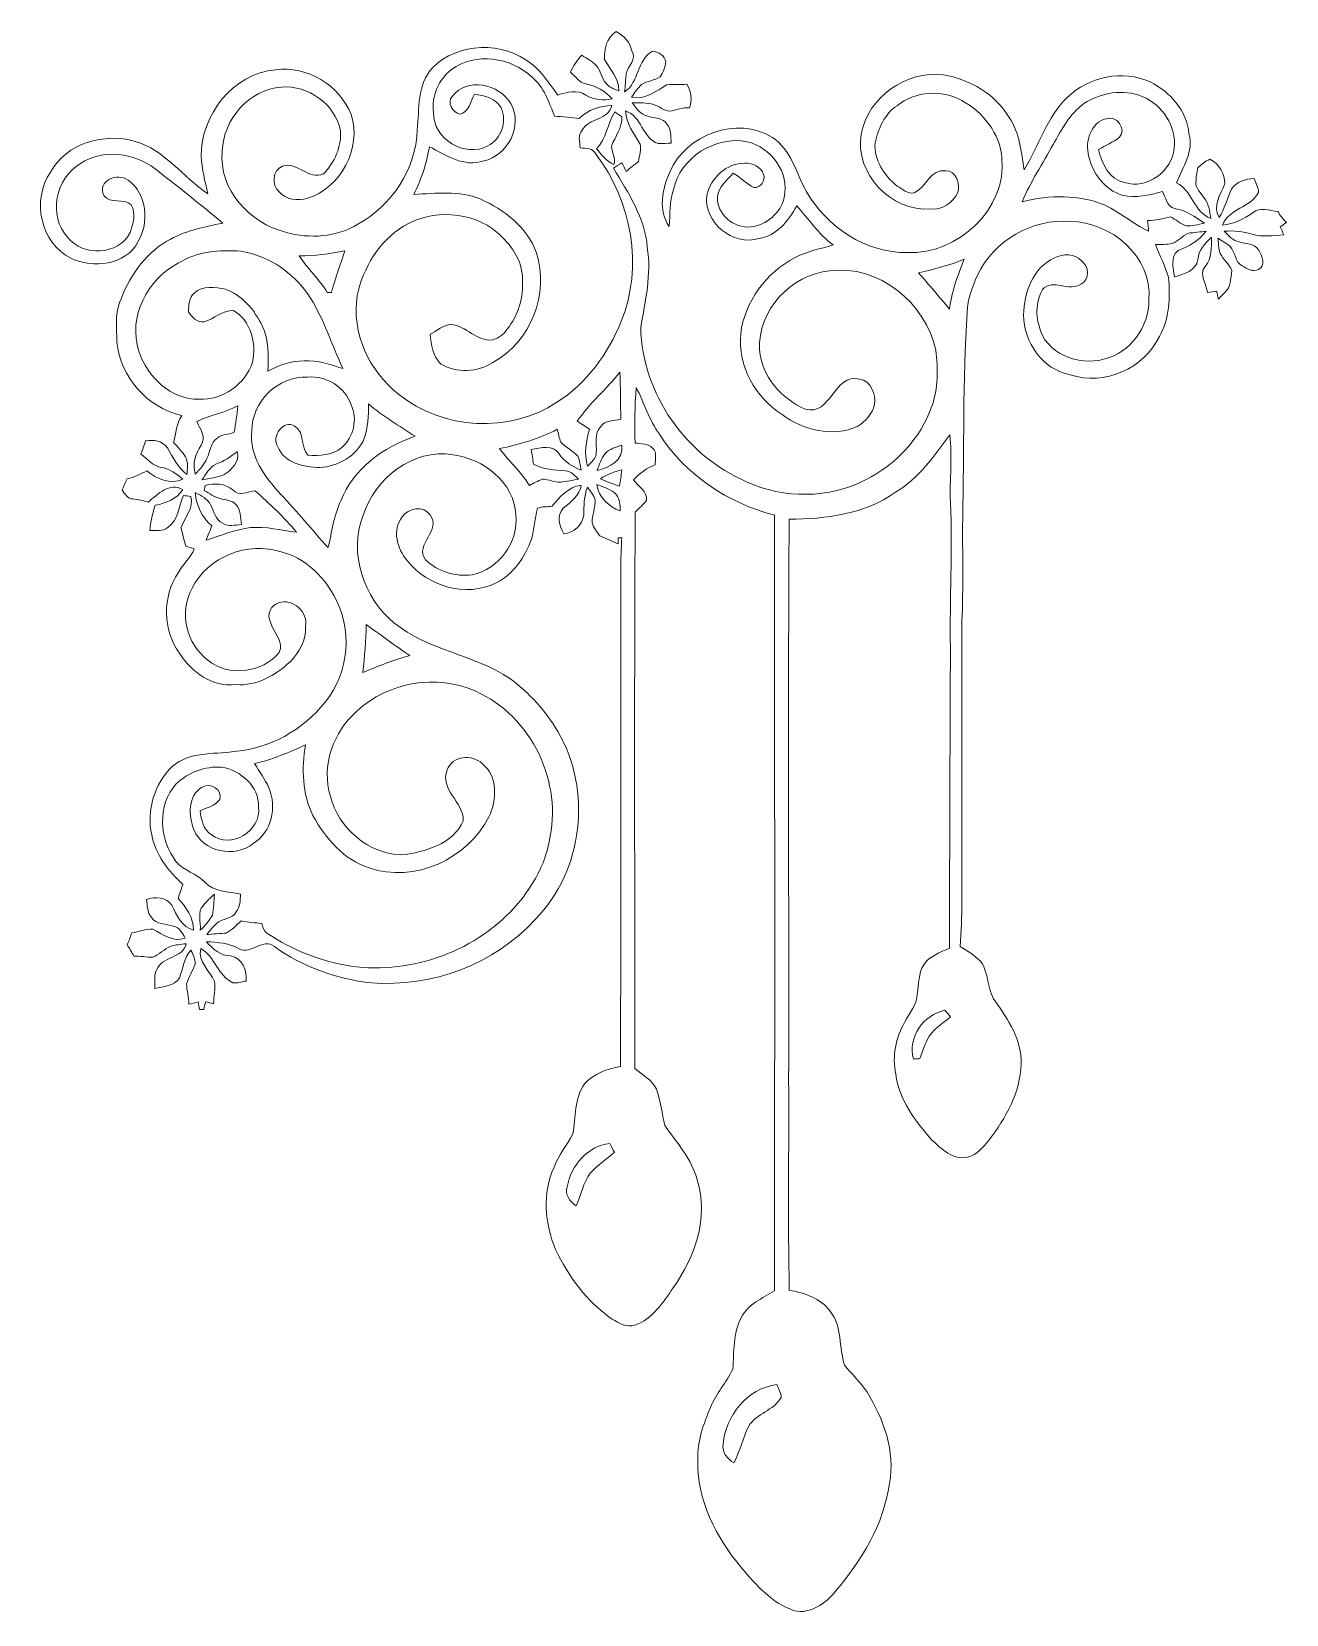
# Model space of a CAD drawing. Header units: centimetres. Extents: x -12.7 to 12.6, y -16 to 15.9.
import ezdxf

# ---------------------------------------------------------------- set-up
doc = ezdxf.new("R2010")
doc.units = ezdxf.units.CM
doc.header["$MEASUREMENT"] = 0
doc.layers.add('Layer 1', color=7, linetype='Continuous')

msp = doc.modelspace()

# ---------------------------------------------------------------- linework, layer by layer
at = {"layer": 'Layer 1', "color": 253, "lineweight": 9}
for points, knots in [([(-0.95597, 15.93353), (-0.79334, 15.85733), (-0.67834, 15.7201), (-0.63389, 15.54618), (-0.63389, 15.54618), (-0.53476, 15.38461), (-0.71044, 15.23997), (-0.75101, 15.08934), (-0.75101, 15.08934), (-0.75842, 14.99656), (-0.77394, 14.811), (-0.7817, 14.71822), (-0.7817, 14.71822), (-0.48113, 14.91789), (-0.54887, 15.35604), (-0.22043, 15.53666), (-0.22043, 15.53666), (-0.1019, 15.53031), (0.03004, 15.446), (0.04662, 15.32147), (0.04662, 15.32147), (0.03957, 15.21493), (-0.00382, 15.1098), (-0.06768, 15.02478), (-0.06768, 15.02478), (-0.17633, 14.94082), (-0.32944, 14.94611), (-0.43986, 14.86532), (-0.43986, 14.86532), (-0.52276, 14.79477), (-0.58167, 14.70128), (-0.642, 14.61168), (-0.642, 14.61168), (-0.36295, 14.55312), (-0.14987, 14.73374), (0.06991, 14.8625), (0.06991, 14.8625), (0.20396, 14.87238), (0.33908, 14.86285), (0.47348, 14.87097), (0.47348, 14.87097), (0.56415, 14.72562), (0.5839, 14.557), (0.52711, 14.39507), (0.52711, 14.39507), (0.38776, 14.40848), (0.25864, 14.3545), (0.12529, 14.32804), (0.12529, 14.32804), (0.01064, 14.33792), (-0.08285, 14.43), (-0.1915, 14.46139), (-0.1915, 14.46139), (-0.33367, 14.49985), (-0.48184, 14.50337), (-0.62824, 14.49773), (-0.62824, 14.49773), (-0.54746, 14.3866), (-0.45961, 14.25643), (-0.31427, 14.23032), (-0.31427, 14.23032), (-0.19009, 14.18199), (-0.00665, 14.20351), (0.07132, 14.06805), (0.07132, 14.06805), (0.1641, 13.96362), (0.14258, 13.8144), (0.15845, 13.68528), (0.15845, 13.68528), (0.07061, 13.68563), (-0.01688, 13.67047), (-0.10401, 13.67576), (-0.10401, 13.67576), (-0.43139, 13.78335), (-0.43174, 14.23491), (-0.76653, 14.33439), (-0.76653, 14.33439), (-0.74819, 14.08427), (-0.60425, 13.88037), (-0.47372, 13.67787), (-0.47372, 13.67787), (-0.43809, 13.56075), (-0.49066, 13.43305), (-0.50265, 13.31698), (-0.50265, 13.31698), (-0.57991, 13.2429), (-0.67516, 13.18928), (-0.74854, 13.11025), (-0.74854, 13.11025), (-0.77817, 13.16882), (-0.80745, 13.22738), (-0.83673, 13.28594), (-0.83673, 13.28594), (-0.89494, 13.25137), (-0.95244, 13.21538), (-1.00959, 13.17905), (-1.00959, 13.17905), (-0.70691, 12.68692), (-0.37565, 12.17645), (-0.3245, 11.5852), (-0.3245, 11.5852), (-0.23913, 11.03945), (-0.36331, 10.49829), (-0.4575, 9.96453), (-0.4575, 9.96453), (-0.42927, 8.63033), (0.45267, 7.37127), (1.67893, 6.8555), (1.67893, 6.8555), (2.42859, 6.50661), (3.34122, 6.5126), (4.07818, 6.89325), (4.07818, 6.89325), (4.68601, 7.19699), (5.19084, 7.73216), (5.41379, 8.3795), (5.41379, 8.3795), (5.54467, 8.73828), (5.54044, 9.1341), (5.49599, 9.50804), (5.49599, 9.50804), (5.2875, 10.4549), (4.34382, 11.24759), (3.35181, 11.10718), (3.35181, 11.10718), (2.57145, 11.03663), (1.89588, 10.30638), (1.93964, 9.51404), (1.93964, 9.51404), (1.97843, 8.98487), (2.38131, 8.52062), (2.85933, 8.32059), (2.85933, 8.32059), (3.38638, 8.16784), (3.42766, 9.04908), (3.95752, 8.92419), (3.95752, 8.92419), (4.18648, 8.89562), (4.2909, 8.61057), (4.25562, 8.40984), (4.25562, 8.40984), (4.214, 8.22322), (4.0743, 8.06977), (3.91484, 7.97169), (3.91484, 7.97169), (3.41425, 7.74733), (2.82088, 7.89655), (2.3926, 8.20911), (2.3926, 8.20911), (1.85637, 8.55589), (1.49442, 9.18737), (1.55863, 9.83507), (1.55863, 9.83507), (1.63553, 10.49017), (2.08003, 11.07755), (2.6593, 11.37953), (2.6593, 11.37953), (2.89778, 11.50653), (3.16589, 11.55239), (3.42201, 11.63035), (3.42201, 11.63035), (3.12921, 11.84837), (2.93024, 12.15352), (2.68859, 12.42022), (2.68859, 12.42022), (2.52418, 12.12001), (2.2857, 11.81627), (1.92658, 11.76017), (1.92658, 11.76017), (1.40129, 11.60107), (0.80121, 12.08473), (0.87636, 12.63683), (0.87636, 12.63683), (0.95361, 12.98502), (1.27782, 13.28629), (1.64506, 13.27818), (1.64506, 13.27818), (1.79993, 13.29123), (1.97068, 13.20833), (2.02112, 13.05416), (2.02112, 13.05416), (2.06663, 12.93245), (1.95727, 12.77582), (1.82568, 12.79099), (1.82568, 12.79099), (1.6687, 12.86013), (1.55828, 13.00195), (1.40588, 13.07956), (1.40588, 13.07956), (1.28452, 12.93563), (1.11201, 12.80298), (1.08838, 12.60261), (1.08838, 12.60261), (1.07497, 12.25195), (1.41963, 11.95985), (1.76289, 11.99371), (1.76289, 11.99371), (2.07686, 12.03322), (2.36896, 12.27382), (2.43352, 12.58814), (2.43352, 12.58814), (2.55558, 13.08697), (2.16964, 13.5992), (1.69127, 13.71386), (1.69127, 13.71386), (1.05205, 13.83839), (0.33625, 13.39389), (0.20184, 12.74725), (0.20184, 12.74725), (0.12353, 12.507), (0.13446, 12.25124), (0.11824, 12.00253), (0.11824, 12.00253), (-0.11213, 12.32215), (-0.02287, 12.76488), (0.12741, 13.10108), (0.12741, 13.10108), (0.45302, 13.85497), (1.48701, 14.25149), (2.19963, 13.79852), (2.19963, 13.79852), (2.57569, 13.55228), (2.67694, 13.08662), (2.87979, 12.71338), (2.87979, 12.71338), (3.29113, 11.99512), (4.08029, 11.46384), (4.92449, 11.47725), (4.92449, 11.47725), (5.93097, 11.43385), (6.92474, 12.34861), (6.82808, 13.3826), (6.82808, 13.3826), (6.78857, 13.88107), (6.44496, 14.31217), (6.01599, 14.54465), (6.01599, 14.54465), (5.60712, 14.76831), (5.07654, 14.73903), (4.71388, 14.43987), (4.71388, 14.43987), (4.45565, 14.27407), (4.33324, 13.97597), (4.26868, 13.68846), (4.26868, 13.68846), (4.24434, 13.3445), (4.45635, 13.02841), (4.71353, 12.81921), (4.71353, 12.81921), (4.8176, 12.75783), (4.93049, 12.65693), (5.0596, 12.68233), (5.0596, 12.68233), (5.30267, 12.79099), (5.38134, 13.17411), (5.69637, 13.12754), (5.69637, 13.12754), (5.90451, 13.13283), (5.99023, 12.85414), (5.93732, 12.68868), (5.93732, 12.68868), (5.83748, 12.4876), (5.6177, 12.32462), (5.38381, 12.35672), (5.38381, 12.35672), (4.59146, 12.29922), (3.85557, 13.07145), (3.9868, 13.86485), (3.9868, 13.86485), (4.12615, 14.61344), (4.89839, 15.15354), (5.64733, 15.065), (5.64733, 15.065), (6.17932, 14.97151), (6.69649, 14.672), (6.97554, 14.19857), (6.97554, 14.19857), (7.18756, 13.89166), (7.21719, 13.50748), (7.27293, 13.14941), (7.27293, 13.14941), (7.5742, 13.62884), (7.72484, 14.20739), (8.14394, 14.6078), (8.14394, 14.6078), (8.57504, 15.02337), (9.2633, 15.17365), (9.81433, 14.91859), (9.81433, 14.91859), (10.21827, 14.72139), (10.56153, 14.33475), (10.59786, 13.87155), (10.59786, 13.87155), (10.70123, 13.51454), (10.47227, 13.20268), (10.34986, 12.88695), (10.34986, 12.88695), (10.66771, 12.72467), (10.69735, 12.28969), (11.04025, 12.16199), (11.04025, 12.16199), (11.01308, 12.30733), (11.0032, 12.47102), (10.89808, 12.58673), (10.89808, 12.58673), (10.84022, 12.6848), (10.72522, 12.77229), (10.73827, 12.89823), (10.73827, 12.89823), (10.74568, 12.99419), (10.75026, 13.09191), (10.77778, 13.18469), (10.77778, 13.18469), (10.84516, 13.25736), (10.92912, 13.31698), (11.01802, 13.36108), (11.01802, 13.36108), (11.20887, 13.27359), (11.31541, 13.06298), (11.32388, 12.86155), (11.32388, 12.86155), (11.22969, 12.65305), (11.06741, 12.41105), (11.20711, 12.18351), (11.20711, 12.18351), (11.31435, 12.36237), (11.37009, 12.56486), (11.45652, 12.75324), (11.45652, 12.75324), (11.5546, 12.9134), (11.74051, 12.95715), (11.91231, 12.97479), (11.91231, 12.97479), (11.94265, 12.88095), (12.0058, 12.78923), (11.9998, 12.68798), (11.9998, 12.68798), (11.83929, 12.37965), (11.40043, 12.37048), (11.27802, 12.03287), (11.27802, 12.03287), (11.50062, 12.05545), (11.70523, 12.14647), (11.88374, 12.28123), (11.88374, 12.28123), (12.02838, 12.40435), (12.22417, 12.31756), (12.39068, 12.30874), (12.39068, 12.30874), (12.43513, 12.22443), (12.49616, 12.15105), (12.56248, 12.08297), (12.56248, 12.08297), (12.52191, 12.05404), (12.48134, 12.02511), (12.44113, 11.99653), (12.44113, 11.99653), (12.4637, 11.94291), (12.48664, 11.88964), (12.50992, 11.83567), (12.50992, 11.83567), (12.29649, 11.8272), (12.07847, 11.77817), (11.86998, 11.85049), (11.86998, 11.85049), (11.68724, 11.90517), (11.49886, 11.92104), (11.31012, 11.9094), (11.31012, 11.9094), (11.39338, 11.81944), (11.48228, 11.71537), (11.60963, 11.69174), (11.60963, 11.69174), (11.73451, 11.64658), (11.92466, 11.67057), (11.99874, 11.53016), (11.99874, 11.53016), (12.07036, 11.41692), (12.16102, 11.2049), (12.00121, 11.13787), (12.00121, 11.13787), (11.88903, 11.07473), (11.77014, 11.15481), (11.67242, 11.20737), (11.67242, 11.20737), (11.52249, 11.28534), (11.53555, 11.4843), (11.43289, 11.60178), (11.43289, 11.60178), (11.35034, 11.6614), (11.26567, 11.71784), (11.17959, 11.7704), (11.17959, 11.7704), (11.19441, 11.66704), (11.19512, 11.56015), (11.22898, 11.46031), (11.22898, 11.46031), (11.29142, 11.3379), (11.4096, 11.24829), (11.46005, 11.11953), (11.46005, 11.11953), (11.46217, 11.0338), (11.44065, 10.94984), (11.42724, 10.86553), (11.42724, 10.86553), (11.41066, 10.72407), (11.28084, 10.63869), (11.1937, 10.53921), (11.1937, 10.53921), (11.181, 10.59283), (11.16866, 10.64681), (11.15666, 10.70043), (11.15666, 10.70043), (11.09493, 10.69055), (11.03319, 10.68032), (10.97181, 10.67044), (10.97181, 10.67044), (10.96299, 10.83978), (10.79154, 11.03698), (10.92418, 11.19608), (10.92418, 11.19608), (11.066, 11.36224), (11.04483, 11.58414), (11.05647, 11.78769), (11.05647, 11.78769), (10.92595, 11.66351), (10.78695, 11.52981), (10.77919, 11.33508), (10.77919, 11.33508), (10.7485, 11.11388), (10.48956, 11.03768), (10.30647, 10.98971), (10.30647, 10.98971), (10.27965, 11.16715), (10.21792, 11.38411), (10.37844, 11.51605), (10.37844, 11.51605), (10.59292, 11.6053), (10.80247, 11.71678), (10.94394, 11.90622), (10.94394, 11.90622), (10.85504, 11.89705), (10.67759, 11.87871), (10.58869, 11.86989), (10.58869, 11.86989), (10.47086, 11.81415), (10.38196, 11.71184), (10.26308, 11.65893), (10.26308, 11.65893), (10.14948, 11.64305), (10.0373, 11.63917), (9.92335, 11.63741), (9.92335, 11.63741), (10.00943, 11.41798), (10.1202, 11.20702), (10.18299, 10.97912), (10.18299, 10.97912), (10.22815, 10.57519), (10.20486, 10.14868), (10.00308, 9.78568), (10.00308, 9.78568), (9.69934, 9.13268), (8.88865, 8.78732), (8.20462, 9.00921), (8.20462, 9.00921), (7.64758, 9.12281), (7.26447, 9.66362), (7.26447, 10.221), (7.26447, 10.221), (7.27434, 10.66162), (7.44897, 11.18479), (7.88888, 11.36965), (7.88888, 11.36965), (8.0561, 11.45714), (8.29387, 11.46419), (8.42933, 11.31391), (8.42933, 11.31391), (8.58668, 11.20772), (8.60501, 10.9255), (8.4177, 10.84189), (8.4177, 10.84189), (8.18097, 10.67503), (7.85466, 10.96395), (7.64652, 10.73183), (7.64652, 10.73183), (7.52094, 10.5184), (7.49624, 10.23441), (7.57491, 9.99805), (7.57491, 9.99805), (7.69133, 9.4456), (8.37254, 9.18419), (8.87666, 9.3253), (8.87666, 9.3253), (9.415, 9.44736), (9.79953, 9.98253), (9.79071, 10.52686), (9.79071, 10.52686), (9.86303, 11.39575), (9.02977, 12.10096), (8.20391, 12.10519), (8.20391, 12.10519), (7.43944, 12.16763), (6.65769, 11.71572), (6.33631, 11.01934), (6.33631, 11.01934), (6.22765, 10.78615), (6.13346, 10.5385), (6.12782, 10.2778), (6.12782, 10.2778), (6.03115, 8.88856), (6.06961, 7.49509), (6.03539, 6.10409), (6.03539, 6.10409), (6.02939, 5.41441), (6.04985, 4.72437), (6.02128, 4.03469), (6.02128, 4.03469), (6.01246, 2.15333), (6.02163, 0.27161), (6.0181, -1.60975), (6.0181, -1.60975), (6.02092, -1.91279), (6.00152, -2.21512), (5.98459, -2.51745), (5.98459, -2.51745), (6.12605, -2.61164), (6.27563, -2.69737), (6.39628, -2.81907), (6.39628, -2.81907), (6.57232, -3.05579), (6.51658, -3.38352), (6.68944, -3.62164), (6.68944, -3.62164), (6.9519, -3.99665), (7.23342, -4.40834), (7.21225, -4.88882), (7.21225, -4.88882), (7.19779, -5.46173), (6.90499, -5.98208), (6.56526, -6.42587), (6.56526, -6.42587), (6.44355, -6.56205), (6.32467, -6.73032), (6.13417, -6.76948), (6.13417, -6.76948), (5.83889, -6.83898), (5.60641, -6.59591), (5.4078, -6.41846), (5.4078, -6.41846), (5.07971, -6.03817), (4.75163, -5.61096), (4.6846, -5.09802), (4.6846, -5.09802), (4.61264, -4.74065), (4.68106, -4.36318), (4.86522, -4.05027), (4.86522, -4.05027), (4.95095, -3.85942), (5.12416, -3.70031), (5.11887, -3.47736), (5.11887, -3.47736), (5.15662, -3.28192), (5.13757, -3.06178), (5.25046, -2.88787), (5.25046, -2.88787), (5.36793, -2.70795), (5.58277, -2.63986), (5.76798, -2.55167), (5.76798, -2.55167), (5.77363, -0.52813), (5.77927, 1.49469), (5.7888, 3.51752), (5.7888, 3.51752), (5.7701, 4.49189), (5.83536, 5.46591), (5.78774, 6.43958), (5.78774, 6.43958), (5.7708, 6.89325), (5.82901, 7.34869), (5.77539, 7.80095), (5.77539, 7.80095), (5.46212, 7.37056), (5.14427, 6.92359), (4.68072, 6.64172), (4.68072, 6.64172), (4.06124, 6.20251), (3.27667, 6.10127), (2.53688, 6.0988), (2.53688, 6.0988), (2.51078, 2.33007), (2.533, -1.43901), (2.52559, -5.20808), (2.52559, -5.20808), (2.533, -6.62272), (2.50972, -8.03772), (2.53829, -9.452), (2.53829, -9.452), (2.84592, -9.50809), (3.16378, -9.61675), (3.36274, -9.87392), (3.36274, -9.87392), (3.61039, -10.18578), (3.53278, -10.60805), (3.65273, -10.96436), (3.65273, -10.96436), (3.79525, -11.14745), (3.97305, -11.30232), (4.09934, -11.49952), (4.09934, -11.49952), (4.4426, -12.04351), (4.68178, -12.7025), (4.55866, -13.35161), (4.55866, -13.35161), (4.44683, -14.1764), (3.99175, -14.90771), (3.4654, -15.53318), (3.4654, -15.53318), (3.26926, -15.77025), (2.96799, -15.99144), (2.64343, -15.91983), (2.64343, -15.91983), (2.19469, -15.76884), (1.86873, -15.40266), (1.57274, -15.05094), (1.57274, -15.05094), (1.06015, -14.44204), (0.66928, -13.67757), (0.69326, -12.86336), (0.69326, -12.86336), (0.67492, -12.49718), (0.81674, -12.14969), (0.94832, -11.81632), (0.94832, -11.81632), (1.06086, -11.53868), (1.27076, -11.31396), (1.39917, -11.0462), (1.39917, -11.0462), (1.42563, -10.69519), (1.40094, -10.32548), (1.56956, -10.00339), (1.56956, -10.00339), (1.70362, -9.73563), (1.99607, -9.61534), (2.23949, -9.46788), (2.23949, -9.46788), (2.2476, -4.25241), (2.24231, 0.96306), (2.24231, 6.17852), (2.24231, 6.17852), (1.30745, 6.42088), (0.4435, 6.99379), (-0.08108, 7.81153), (-0.08108, 7.81153), (-0.28746, 8.10152), (-0.38976, 8.44371), (-0.54992, 8.75698), (-0.54992, 8.75698), (-0.57885, 8.38338), (-0.58062, 8.00873), (-0.57003, 7.63408), (-0.57003, 7.63408), (-0.45115, 7.62138), (-0.31004, 7.62844), (-0.22043, 7.53284), (-0.22043, 7.53284), (-0.11566, 7.4517), (-0.17563, 7.3053), (-0.16363, 7.19347), (-0.16363, 7.19347), (-0.33826, 7.13949), (-0.4769, 7.01743), (-0.60425, 6.89114), (-0.60425, 6.89114), (-0.50547, 6.76484), (-0.32591, 6.65901), (-0.33826, 6.47838), (-0.33826, 6.47838), (-0.40634, 6.3916), (-0.49172, 6.31963), (-0.56897, 6.24132), (-0.56897, 6.24132), (-0.58908, 2.50082), (-0.57815, -1.24039), (-0.57427, -4.98125), (-0.57427, -4.98125), (-0.42645, -5.11178), (-0.22819, -5.21267), (-0.13859, -5.39788), (-0.13859, -5.39788), (-0.06203, -5.63812), (-0.02746, -5.88895), (0.03145, -6.13413), (0.03145, -6.13413), (0.27416, -6.48055), (0.5705, -6.81075), (0.68056, -7.22985), (0.68056, -7.22985), (0.92645, -7.98586), (0.62835, -8.78208), (0.19832, -9.40685), (0.19832, -9.40685), (-0.00771, -9.69718), (-0.21761, -10.03655), (-0.57356, -10.1565), (-0.57356, -10.1565), (-0.73654, -10.21753), (-0.89882, -10.11487), (-1.03394, -10.0362), (-1.03394, -10.0362), (-1.53735, -9.68977), (-1.91306, -9.18142), (-2.17447, -8.63497), (-2.17447, -8.63497), (-2.38754, -8.11145), (-2.45069, -7.49479), (-2.20551, -6.9695), (-2.20551, -6.9695), (-2.11308, -6.72891), (-1.94657, -6.52712), (-1.82627, -6.3017), (-1.82627, -6.3017), (-1.76277, -5.96656), (-1.80405, -5.58203), (-1.59062, -5.28958), (-1.59062, -5.28958), (-1.40224, -5.08708), (-1.13201, -4.98689), (-0.86601, -4.9375), (-0.86601, -4.9375), (-0.85367, -1.59388), (-0.86601, 1.74975), (-0.86002, 5.09303), (-0.86002, 5.09303), (-0.85755, 5.30469), (-0.8512, 5.51565), (-0.83814, 5.72662), (-0.83814, 5.72662), (-0.85755, 5.72626), (-0.89635, 5.7252), (-0.91576, 5.72485), (-0.91576, 5.72485), (-0.91505, 5.68358), (-0.91434, 5.6423), (-0.91364, 5.60103), (-0.91364, 5.60103), (-1.03288, 5.66206), (-1.16023, 5.70757), (-1.28053, 5.76436), (-1.28053, 5.76436), (-1.3472, 5.84021), (-1.40647, 5.92735), (-1.43751, 6.02436), (-1.43751, 6.02436), (-1.44845, 6.18205), (-1.36343, 6.33269), (-1.37754, 6.49108), (-1.37754, 6.49108), (-1.40823, 6.58563), (-1.4735, 6.66289), (-1.52994, 6.74262), (-1.52994, 6.74262), (-1.60826, 6.56376), (-1.6005, 6.36867), (-1.60473, 6.17782), (-1.60473, 6.17782), (-1.63225, 5.9785), (-1.80969, 5.81799), (-2.00866, 5.8067), (-2.00866, 5.8067), (-2.09403, 5.9658), (-2.16247, 6.16512), (-2.02101, 6.32175), (-2.02101, 6.32175), (-1.86967, 6.45016), (-1.68058, 6.57117), (-1.66012, 6.78883), (-1.66012, 6.78883), (-1.91517, 6.75143), (-2.09015, 6.55282), (-2.24467, 6.36373), (-2.24467, 6.36373), (-2.34239, 6.34433), (-2.44681, 6.3595), (-2.53959, 6.31858), (-2.53959, 6.31858), (-2.59674, 6.11397), (-2.59921, 5.89701), (-2.66342, 5.69345), (-2.66342, 5.69345), (-2.79289, 5.33362), (-3.01866, 4.98966), (-3.3725, 4.81715), (-3.3725, 4.81715), (-3.97646, 4.50424), (-4.76103, 4.74695), (-5.16849, 5.26659), (-5.16849, 5.26659), (-5.37204, 5.49978), (-5.47647, 5.88642), (-5.26621, 6.14607), (-5.26621, 6.14607), (-5.14662, 6.32387), (-4.83512, 6.3856), (-4.70634, 6.18558), (-4.70634, 6.18558), (-4.45553, 5.88466), (-5.03197, 5.58833), (-4.79983, 5.28176), (-4.79983, 5.28176), (-4.55395, 5.0447), (-4.19094, 4.93392), (-3.85439, 4.97767), (-3.85439, 4.97767), (-3.31711, 5.08597), (-2.9153, 5.6416), (-2.97527, 6.18734), (-2.97527, 6.18734), (-3.00914, 6.84316), (-3.63038, 7.31694), (-4.2421, 7.39808), (-4.2421, 7.39808), (-5.05102, 7.53566), (-5.83242, 6.91512), (-6.05961, 6.1623), (-6.05961, 6.1623), (-6.35312, 5.41088), (-6.04162, 4.512), (-5.43554, 4.01106), (-5.43554, 4.01106), (-4.75221, 3.45226), (-3.82406, 3.37429), (-3.09874, 2.88887), (-3.09874, 2.88887), (-2.70928, 2.59924), (-2.37273, 2.23553), (-2.12931, 1.81396), (-2.12931, 1.81396), (-1.43011, 0.63427), (-1.61919, -0.99063), (-2.58157, -1.97064), (-2.58157, -1.97064), (-3.40707, -2.88363), (-4.66719, -3.34542), (-5.8871, -3.25475), (-5.8871, -3.25475), (-6.58736, -3.1775), (-7.2714, -2.93408), (-7.84572, -2.52239), (-7.84572, -2.52239), (-8.06762, -2.32801), (-8.32021, -2.69595), (-8.55551, -2.5679), (-8.55551, -2.5679), (-8.75695, -2.45183), (-8.98802, -2.43419), (-9.21484, -2.42361), (-9.21484, -2.42361), (-9.08679, -2.57001), (-8.93757, -2.70901), (-8.72731, -2.70865), (-8.72731, -2.70865), (-8.48741, -2.75416), (-8.39782, -3.00322), (-8.41475, -3.21807), (-8.41475, -3.21807), (-8.50294, -3.22547), (-8.59255, -3.27028), (-8.68075, -3.25017), (-8.68075, -3.25017), (-8.98449, -3.11435), (-9.04128, -2.72135), (-9.33092, -2.56084), (-9.33092, -2.56084), (-9.38911, -2.83565), (-9.15206, -3.00287), (-9.05362, -3.22547), (-9.05362, -3.22547), (-9.03316, -3.37435), (-9.06915, -3.52569), (-9.07198, -3.67562), (-9.07198, -3.67562), (-9.12666, -3.66186), (-9.18099, -3.6481), (-9.23567, -3.6347), (-9.23567, -3.6347), (-9.2466, -3.68691), (-9.25683, -3.73947), (-9.26706, -3.79239), (-9.26706, -3.79239), (-9.28858, -3.79274), (-9.33162, -3.79274), (-9.35314, -3.79309), (-9.35314, -3.79309), (-9.36337, -3.74088), (-9.3736, -3.68938), (-9.38383, -3.63822), (-9.38383, -3.63822), (-9.44556, -3.6541), (-9.50766, -3.67033), (-9.56975, -3.68514), (-9.56975, -3.68514), (-9.56798, -3.5465), (-9.61419, -3.4128), (-9.61737, -3.27522), (-9.61737, -3.27522), (-9.57821, -3.13446), (-9.48684, -3.01416), (-9.44381, -2.87517), (-9.44381, -2.87517), (-9.43533, -2.77498), (-9.49178, -2.68467), (-9.52741, -2.59471), (-9.52741, -2.59471), (-9.67346, -2.75205), (-9.69146, -2.96689), (-9.75954, -3.16021), (-9.75954, -3.16021), (-9.87102, -3.31967), (-10.08304, -3.33095), (-10.25801, -3.36764), (-10.25801, -3.36764), (-10.24708, -3.23888), (-10.28024, -3.09988), (-10.2132, -2.98206), (-10.2132, -2.98206), (-10.10738, -2.70936), (-9.68757, -2.76087), (-9.62407, -2.46347), (-9.62407, -2.46347), (-9.73131, -2.47935), (-9.84209, -2.48288), (-9.94509, -2.5178), (-9.94509, -2.5178), (-10.06999, -2.57813), (-10.17053, -2.68078), (-10.29788, -2.73652), (-10.29788, -2.73652), (-10.42594, -2.73829), (-10.55294, -2.70724), (-10.68135, -2.7143), (-10.68135, -2.7143), (-10.72051, -2.63387), (-10.76566, -2.55696), (-10.81752, -2.48429), (-10.81752, -2.48429), (-10.7766, -2.40773), (-10.74344, -2.3273), (-10.72368, -2.24228), (-10.72368, -2.24228), (-10.58116, -2.22782), (-10.44217, -2.16397), (-10.29859, -2.17314), (-10.29859, -2.17314), (-10.08833, -2.26945), (-9.89783, -2.44548), (-9.64454, -2.35129), (-9.64454, -2.35129), (-9.69992, -2.25322), (-9.76131, -2.13327), (-9.88301, -2.10964), (-9.88301, -2.10964), (-10.02906, -2.06378), (-10.22909, -2.08071), (-10.32328, -1.9329), (-10.32328, -1.9329), (-10.41393, -1.83588), (-10.40511, -1.69653), (-10.42453, -1.57447), (-10.42453, -1.57447), (-10.24673, -1.50357), (-10.03118, -1.52403), (-9.91053, -1.6863), (-9.91053, -1.6863), (-9.81915, -1.88986), (-9.71403, -2.13116), (-9.4752, -2.19007), (-9.4752, -2.19007), (-9.47485, -1.93537), (-9.62231, -1.73075), (-9.78353, -1.54978), (-9.78353, -1.54978), (-9.75707, -1.45347), (-9.72532, -1.36034), (-9.6918, -1.26685), (-9.6918, -1.26685), (-9.98285, -0.99874), (-10.24285, -0.66819), (-10.31868, -0.27096), (-10.31868, -0.27096), (-10.42946, 0.22011), (-10.26789, 0.77009), (-9.89889, 1.11475), (-9.89889, 1.11475), (-9.55952, 1.40826), (-9.08468, 1.3564), (-8.67193, 1.41109), (-8.67193, 1.41109), (-7.95226, 1.46788), (-7.26576, 1.84253), (-6.82196, 2.4105), (-6.82196, 2.4105), (-6.33689, 3.00388), (-6.25822, 3.89993), (-6.6491, 4.56245), (-6.6491, 4.56245), (-6.87241, 4.97344), (-7.24424, 5.32445), (-7.70673, 5.43945), (-7.70673, 5.43945), (-8.37841, 5.65677), (-9.1891, 5.34562), (-9.50484, 4.70532), (-9.50484, 4.70532), (-9.77542, 4.22978), (-9.6209, 3.58279), (-9.18734, 3.25858), (-9.18734, 3.25858), (-8.77564, 2.90933), (-8.08808, 3.0007), (-7.75082, 3.41063), (-7.75082, 3.41063), (-7.63688, 3.62512), (-7.87077, 3.81597), (-7.92227, 4.02023), (-7.92227, 4.02023), (-8.00482, 4.16769), (-7.92263, 4.37018), (-7.76141, 4.4097), (-7.76141, 4.4097), (-7.47248, 4.51623), (-7.16204, 4.22202), (-7.21496, 3.92921), (-7.21496, 3.92921), (-7.20508, 3.6611), (-7.34584, 3.40992), (-7.52857, 3.2233), (-7.52857, 3.2233), (-7.82385, 2.9492), (-8.20379, 2.72977), (-8.62219, 2.76152), (-8.62219, 2.76152), (-9.09067, 2.70895), (-9.52105, 3.01093), (-9.75884, 3.39405), (-9.75884, 3.39405), (-10.09997, 3.86289), (-10.10844, 4.54199), (-9.78282, 5.02035), (-9.78282, 5.02035), (-9.69287, 5.1918), (-9.53588, 5.31986), (-9.46215, 5.50013), (-9.46215, 5.50013), (-9.51824, 5.52306), (-9.57574, 5.54035), (-9.6336, 5.55693), (-9.6336, 5.55693), (-9.66041, 5.68322), (-9.70839, 5.80564), (-9.72215, 5.9344), (-9.72215, 5.9344), (-9.65406, 6.14289), (-9.4685, 6.31999), (-9.53376, 6.55882), (-9.53376, 6.55882), (-9.58315, 6.56517), (-9.63219, 6.57152), (-9.68122, 6.57716), (-9.68122, 6.57716), (-9.77964, 6.36303), (-9.77859, 6.07304), (-9.99767, 5.9344), (-9.99767, 5.9344), (-10.09433, 5.84092), (-10.23826, 5.88572), (-10.35785, 5.87055), (-10.35785, 5.87055), (-10.33916, 6.04517), (-10.30529, 6.21803), (-10.24708, 6.38419), (-10.24708, 6.38419), (-10.02659, 6.41312), (-9.82375, 6.5119), (-9.68969, 6.69252), (-9.68969, 6.69252), (-9.96414, 6.85727), (-10.19169, 6.60045), (-10.38925, 6.44558), (-10.38925, 6.44558), (-10.4905, 6.47274), (-10.59245, 6.49638), (-10.69687, 6.50661), (-10.69687, 6.50661), (-10.80341, 6.50696), (-10.86268, 6.61032), (-10.91454, 6.68829), (-10.91454, 6.68829), (-10.88596, 6.7659), (-10.8461, 6.83892), (-10.81576, 6.91583), (-10.81576, 6.91583), (-10.67394, 6.94088), (-10.54624, 7.00755), (-10.42064, 7.07423), (-10.42064, 7.07423), (-10.21109, 6.91301), (-9.95322, 6.79059), (-9.68899, 6.90489), (-9.68899, 6.90489), (-9.82022, 7.01567), (-9.96203, 7.1222), (-10.13878, 7.14443), (-10.13878, 7.14443), (-10.30211, 7.179), (-10.41077, 7.31447), (-10.53565, 7.41395), (-10.53565, 7.41395), (-10.5039, 7.50285), (-10.47251, 7.5921), (-10.44287, 7.68171), (-10.44287, 7.68171), (-10.27989, 7.70852), (-10.10703, 7.67289), (-9.99802, 7.53778), (-9.99802, 7.53778), (-9.89254, 7.34375), (-9.78671, 7.14196), (-9.61173, 7.00014), (-9.61173, 7.00014), (-9.60009, 7.11868), (-9.57891, 7.24885), (-9.63924, 7.35857), (-9.63924, 7.35857), (-9.70909, 7.46263), (-9.79447, 7.55471), (-9.87771, 7.6482), (-9.87771, 7.6482), (-9.83151, 7.83129), (-9.81704, 8.02496), (-9.71474, 8.189), (-9.71474, 8.189), (-10.40407, 8.35093), (-10.96322, 8.96653), (-11.01966, 9.67773), (-11.01966, 9.67773), (-11.02107, 9.94019), (-11.06976, 10.21712), (-10.9671, 10.4676), (-10.9671, 10.4676), (-10.78754, 10.9629), (-10.47886, 11.43809), (-10.01247, 11.7069), (-10.01247, 11.7069), (-9.67311, 11.91363), (-9.2727, 11.99089), (-8.88817, 12.07027), (-8.88817, 12.07027), (-9.33092, 12.44985), (-9.79235, 12.80687), (-10.25167, 13.16564), (-10.25167, 13.16564), (-10.67041, 13.49443), (-11.30259, 13.57522), (-11.75662, 13.27394), (-11.75662, 13.27394), (-12.2498, 12.98467), (-12.4216, 12.21773), (-12.01626, 11.78804), (-12.01626, 11.78804), (-11.70829, 11.38623), (-10.98968, 11.42115), (-10.75437, 11.87977), (-10.75437, 11.87977), (-10.69052, 12.05439), (-10.63549, 12.26676), (-10.7318, 12.43927), (-10.7318, 12.43927), (-10.88032, 12.5832), (-11.16289, 12.44809), (-11.28284, 12.62977), (-11.28284, 12.62977), (-11.42853, 12.92998), (-11.00097, 13.09614), (-10.79741, 12.93775), (-10.79741, 12.93775), (-10.41323, 12.67175), (-10.36032, 12.07203), (-10.59809, 11.69103), (-10.59809, 11.69103), (-10.84821, 11.21584), (-11.50367, 11.15093), (-11.94853, 11.36365), (-11.94853, 11.36365), (-12.57224, 11.66845), (-12.74051, 12.54757), (-12.36198, 13.10143), (-12.36198, 13.10143), (-12.04131, 13.68422), (-11.26696, 13.90295), (-10.6556, 13.71915), (-10.6556, 13.71915), (-10.05411, 13.5484), (-9.6904, 12.99772), (-9.18981, 12.6647), (-9.18981, 12.6647), (-9.24271, 12.91482), (-9.31009, 13.16388), (-9.3221, 13.42035), (-9.3221, 13.42035), (-9.32844, 14.25325), (-8.67862, 15.09322), (-7.82244, 15.16236), (-7.82244, 15.16236), (-7.1892, 15.25267), (-6.52457, 14.85509), (-6.29844, 14.26066), (-6.29844, 14.26066), (-6.07654, 13.58756), (-6.50481, 12.78147), (-7.17685, 12.57192), (-7.17685, 12.57192), (-7.37053, 12.51265), (-7.61183, 12.54405), (-7.75082, 12.70244), (-7.75082, 12.70244), (-7.90711, 12.8365), (-7.88347, 13.14377), (-7.68203, 13.22067), (-7.68203, 13.22067), (-7.38605, 13.32157), (-7.15216, 12.93104), (-6.85618, 13.06298), (-6.85618, 13.06298), (-6.63217, 13.29193), (-6.48682, 13.61755), (-6.51257, 13.94281), (-6.51257, 13.94281), (-6.62793, 14.47303), (-7.16133, 14.85615), (-7.70002, 14.81558), (-7.70002, 14.81558), (-8.35302, 14.77466), (-8.87724, 14.1633), (-8.89665, 13.523), (-8.89665, 13.523), (-8.98026, 12.74936), (-8.3336, 12.06744), (-7.61924, 11.88682), (-7.61924, 11.88682), (-7.13629, 11.75241), (-6.59301, 11.78452), (-6.15944, 12.0491), (-6.15944, 12.0491), (-5.47682, 12.42481), (-4.99457, 13.16529), (-4.96387, 13.94881), (-4.96387, 13.94881), (-4.92084, 14.37673), (-4.97269, 14.86391), (-4.65908, 15.20575), (-4.65908, 15.20575), (-4.14226, 15.72645), (-3.22398, 15.74586), (-2.66306, 15.28442), (-2.66306, 15.28442), (-2.43905, 15.11721), (-2.299, 14.86991), (-2.12755, 14.65436), (-2.12755, 14.65436), (-1.94692, 14.71257), (-1.73914, 14.77537), (-1.56628, 14.65401), (-1.56628, 14.65401), (-1.40576, 14.55911), (-1.21209, 14.54112), (-1.03182, 14.57887), (-1.03182, 14.57887), (-1.17575, 14.72915), (-1.35849, 14.8431), (-1.56628, 14.87767), (-1.56628, 14.87767), (-1.69857, 14.90977), (-1.77759, 15.03183), (-1.87461, 15.11685), (-1.87461, 15.11685), (-1.81816, 15.24244), (-1.74372, 15.35921), (-1.64706, 15.45799), (-1.64706, 15.45799), (-1.54793, 15.39273), (-1.44034, 15.33663), (-1.35355, 15.25408), (-1.35355, 15.25408), (-1.26359, 15.14543), (-1.24596, 14.99479), (-1.1567, 14.88508), (-1.1567, 14.88508), (-1.09109, 14.80817), (-0.99196, 14.77607), (-0.90023, 14.7422), (-0.90023, 14.7422), (-0.89282, 14.99691), (-1.07944, 15.16554), (-1.18704, 15.37332), (-1.18704, 15.37332), (-1.19374, 15.58252), (-1.14471, 15.81147), (-0.95597, 15.93353), (-0.95597, 15.93353), (-0.95597, 15.93353), (-0.95597, 15.93353), (-0.95597, 15.93353)], [0, 0, 0, 0, 0.00303951, 0.00303951, 0.00303951, 0.00303951, 0.00607903, 0.00607903, 0.00607903, 0.00607903, 0.00911854, 0.00911854, 0.00911854, 0.00911854, 0.01215805, 0.01215805, 0.01215805, 0.01215805, 0.01519757, 0.01519757, 0.01519757, 0.01519757, 0.01823708, 0.01823708, 0.01823708, 0.01823708, 0.0212766, 0.0212766, 0.0212766, 0.0212766, 0.02431611, 0.02431611, 0.02431611, 0.02431611, 0.02735562, 0.02735562, 0.02735562, 0.02735562, 0.03039514, 0.03039514, 0.03039514, 0.03039514, 0.03343465, 0.03343465, 0.03343465, 0.03343465, 0.03647416, 0.03647416, 0.03647416, 0.03647416, 0.03951368, 0.03951368, 0.03951368, 0.03951368, 0.04255319, 0.04255319, 0.04255319, 0.04255319, 0.04559271, 0.04559271, 0.04559271, 0.04559271, 0.04863222, 0.04863222, 0.04863222, 0.04863222, 0.05167173, 0.05167173, 0.05167173, 0.05167173, 0.05471125, 0.05471125, 0.05471125, 0.05471125, 0.05775076, 0.05775076, 0.05775076, 0.05775076, 0.06079027, 0.06079027, 0.06079027, 0.06079027, 0.06382979, 0.06382979, 0.06382979, 0.06382979, 0.0668693, 0.0668693, 0.0668693, 0.0668693, 0.06990881, 0.06990881, 0.06990881, 0.06990881, 0.07294833, 0.07294833, 0.07294833, 0.07294833, 0.07598784, 0.07598784, 0.07598784, 0.07598784, 0.07902736, 0.07902736, 0.07902736, 0.07902736, 0.08206687, 0.08206687, 0.08206687, 0.08206687, 0.08510638, 0.08510638, 0.08510638, 0.08510638, 0.0881459, 0.0881459, 0.0881459, 0.0881459, 0.09118541, 0.09118541, 0.09118541, 0.09118541, 0.09422492, 0.09422492, 0.09422492, 0.09422492, 0.09726444, 0.09726444, 0.09726444, 0.09726444, 0.10030395, 0.10030395, 0.10030395, 0.10030395, 0.10334347, 0.10334347, 0.10334347, 0.10334347, 0.10638298, 0.10638298, 0.10638298, 0.10638298, 0.10942249, 0.10942249, 0.10942249, 0.10942249, 0.11246201, 0.11246201, 0.11246201, 0.11246201, 0.11550152, 0.11550152, 0.11550152, 0.11550152, 0.11854103, 0.11854103, 0.11854103, 0.11854103, 0.12158055, 0.12158055, 0.12158055, 0.12158055, 0.12462006, 0.12462006, 0.12462006, 0.12462006, 0.12765957, 0.12765957, 0.12765957, 0.12765957, 0.13069909, 0.13069909, 0.13069909, 0.13069909, 0.1337386, 0.1337386, 0.1337386, 0.1337386, 0.13677812, 0.13677812, 0.13677812, 0.13677812, 0.13981763, 0.13981763, 0.13981763, 0.13981763, 0.14285714, 0.14285714, 0.14285714, 0.14285714, 0.14589666, 0.14589666, 0.14589666, 0.14589666, 0.14893617, 0.14893617, 0.14893617, 0.14893617, 0.15197568, 0.15197568, 0.15197568, 0.15197568, 0.1550152, 0.1550152, 0.1550152, 0.1550152, 0.15805471, 0.15805471, 0.15805471, 0.15805471, 0.16109422, 0.16109422, 0.16109422, 0.16109422, 0.16413374, 0.16413374, 0.16413374, 0.16413374, 0.16717325, 0.16717325, 0.16717325, 0.16717325, 0.17021277, 0.17021277, 0.17021277, 0.17021277, 0.17325228, 0.17325228, 0.17325228, 0.17325228, 0.17629179, 0.17629179, 0.17629179, 0.17629179, 0.17933131, 0.17933131, 0.17933131, 0.17933131, 0.18237082, 0.18237082, 0.18237082, 0.18237082, 0.18541033, 0.18541033, 0.18541033, 0.18541033, 0.18844985, 0.18844985, 0.18844985, 0.18844985, 0.19148936, 0.19148936, 0.19148936, 0.19148936, 0.19452888, 0.19452888, 0.19452888, 0.19452888, 0.19756839, 0.19756839, 0.19756839, 0.19756839, 0.2006079, 0.2006079, 0.2006079, 0.2006079, 0.20364742, 0.20364742, 0.20364742, 0.20364742, 0.20668693, 0.20668693, 0.20668693, 0.20668693, 0.20972644, 0.20972644, 0.20972644, 0.20972644, 0.21276596, 0.21276596, 0.21276596, 0.21276596, 0.21580547, 0.21580547, 0.21580547, 0.21580547, 0.21884498, 0.21884498, 0.21884498, 0.21884498, 0.2218845, 0.2218845, 0.2218845, 0.2218845, 0.22492401, 0.22492401, 0.22492401, 0.22492401, 0.22796353, 0.22796353, 0.22796353, 0.22796353, 0.23100304, 0.23100304, 0.23100304, 0.23100304, 0.23404255, 0.23404255, 0.23404255, 0.23404255, 0.23708207, 0.23708207, 0.23708207, 0.23708207, 0.24012158, 0.24012158, 0.24012158, 0.24012158, 0.24316109, 0.24316109, 0.24316109, 0.24316109, 0.24620061, 0.24620061, 0.24620061, 0.24620061, 0.24924012, 0.24924012, 0.24924012, 0.24924012, 0.25227964, 0.25227964, 0.25227964, 0.25227964, 0.25531915, 0.25531915, 0.25531915, 0.25531915, 0.25835866, 0.25835866, 0.25835866, 0.25835866, 0.26139818, 0.26139818, 0.26139818, 0.26139818, 0.26443769, 0.26443769, 0.26443769, 0.26443769, 0.2674772, 0.2674772, 0.2674772, 0.2674772, 0.27051672, 0.27051672, 0.27051672, 0.27051672, 0.27355623, 0.27355623, 0.27355623, 0.27355623, 0.27659574, 0.27659574, 0.27659574, 0.27659574, 0.27963526, 0.27963526, 0.27963526, 0.27963526, 0.28267477, 0.28267477, 0.28267477, 0.28267477, 0.28571429, 0.28571429, 0.28571429, 0.28571429, 0.2887538, 0.2887538, 0.2887538, 0.2887538, 0.29179331, 0.29179331, 0.29179331, 0.29179331, 0.29483283, 0.29483283, 0.29483283, 0.29483283, 0.29787234, 0.29787234, 0.29787234, 0.29787234, 0.30091185, 0.30091185, 0.30091185, 0.30091185, 0.30395137, 0.30395137, 0.30395137, 0.30395137, 0.30699088, 0.30699088, 0.30699088, 0.30699088, 0.3100304, 0.3100304, 0.3100304, 0.3100304, 0.31306991, 0.31306991, 0.31306991, 0.31306991, 0.31610942, 0.31610942, 0.31610942, 0.31610942, 0.31914894, 0.31914894, 0.31914894, 0.31914894, 0.32218845, 0.32218845, 0.32218845, 0.32218845, 0.32522796, 0.32522796, 0.32522796, 0.32522796, 0.32826748, 0.32826748, 0.32826748, 0.32826748, 0.33130699, 0.33130699, 0.33130699, 0.33130699, 0.3343465, 0.3343465, 0.3343465, 0.3343465, 0.33738602, 0.33738602, 0.33738602, 0.33738602, 0.34042553, 0.34042553, 0.34042553, 0.34042553, 0.34346505, 0.34346505, 0.34346505, 0.34346505, 0.34650456, 0.34650456, 0.34650456, 0.34650456, 0.34954407, 0.34954407, 0.34954407, 0.34954407, 0.35258359, 0.35258359, 0.35258359, 0.35258359, 0.3556231, 0.3556231, 0.3556231, 0.3556231, 0.35866261, 0.35866261, 0.35866261, 0.35866261, 0.36170213, 0.36170213, 0.36170213, 0.36170213, 0.36474164, 0.36474164, 0.36474164, 0.36474164, 0.36778116, 0.36778116, 0.36778116, 0.36778116, 0.37082067, 0.37082067, 0.37082067, 0.37082067, 0.37386018, 0.37386018, 0.37386018, 0.37386018, 0.3768997, 0.3768997, 0.3768997, 0.3768997, 0.37993921, 0.37993921, 0.37993921, 0.37993921, 0.38297872, 0.38297872, 0.38297872, 0.38297872, 0.38601824, 0.38601824, 0.38601824, 0.38601824, 0.38905775, 0.38905775, 0.38905775, 0.38905775, 0.39209726, 0.39209726, 0.39209726, 0.39209726, 0.39513678, 0.39513678, 0.39513678, 0.39513678, 0.39817629, 0.39817629, 0.39817629, 0.39817629, 0.40121581, 0.40121581, 0.40121581, 0.40121581, 0.40425532, 0.40425532, 0.40425532, 0.40425532, 0.40729483, 0.40729483, 0.40729483, 0.40729483, 0.41033435, 0.41033435, 0.41033435, 0.41033435, 0.41337386, 0.41337386, 0.41337386, 0.41337386, 0.41641337, 0.41641337, 0.41641337, 0.41641337, 0.41945289, 0.41945289, 0.41945289, 0.41945289, 0.4224924, 0.4224924, 0.4224924, 0.4224924, 0.42553191, 0.42553191, 0.42553191, 0.42553191, 0.42857143, 0.42857143, 0.42857143, 0.42857143, 0.43161094, 0.43161094, 0.43161094, 0.43161094, 0.43465046, 0.43465046, 0.43465046, 0.43465046, 0.43768997, 0.43768997, 0.43768997, 0.43768997, 0.44072948, 0.44072948, 0.44072948, 0.44072948, 0.443769, 0.443769, 0.443769, 0.443769, 0.44680851, 0.44680851, 0.44680851, 0.44680851, 0.44984802, 0.44984802, 0.44984802, 0.44984802, 0.45288754, 0.45288754, 0.45288754, 0.45288754, 0.45592705, 0.45592705, 0.45592705, 0.45592705, 0.45896657, 0.45896657, 0.45896657, 0.45896657, 0.46200608, 0.46200608, 0.46200608, 0.46200608, 0.46504559, 0.46504559, 0.46504559, 0.46504559, 0.46808511, 0.46808511, 0.46808511, 0.46808511, 0.47112462, 0.47112462, 0.47112462, 0.47112462, 0.47416413, 0.47416413, 0.47416413, 0.47416413, 0.47720365, 0.47720365, 0.47720365, 0.47720365, 0.48024316, 0.48024316, 0.48024316, 0.48024316, 0.48328267, 0.48328267, 0.48328267, 0.48328267, 0.48632219, 0.48632219, 0.48632219, 0.48632219, 0.4893617, 0.4893617, 0.4893617, 0.4893617, 0.49240122, 0.49240122, 0.49240122, 0.49240122, 0.49544073, 0.49544073, 0.49544073, 0.49544073, 0.49848024, 0.49848024, 0.49848024, 0.49848024, 0.50151976, 0.50151976, 0.50151976, 0.50151976, 0.50455927, 0.50455927, 0.50455927, 0.50455927, 0.50759878, 0.50759878, 0.50759878, 0.50759878, 0.5106383, 0.5106383, 0.5106383, 0.5106383, 0.51367781, 0.51367781, 0.51367781, 0.51367781, 0.51671733, 0.51671733, 0.51671733, 0.51671733, 0.51975684, 0.51975684, 0.51975684, 0.51975684, 0.52279635, 0.52279635, 0.52279635, 0.52279635, 0.52583587, 0.52583587, 0.52583587, 0.52583587, 0.52887538, 0.52887538, 0.52887538, 0.52887538, 0.53191489, 0.53191489, 0.53191489, 0.53191489, 0.53495441, 0.53495441, 0.53495441, 0.53495441, 0.53799392, 0.53799392, 0.53799392, 0.53799392, 0.54103343, 0.54103343, 0.54103343, 0.54103343, 0.54407295, 0.54407295, 0.54407295, 0.54407295, 0.54711246, 0.54711246, 0.54711246, 0.54711246, 0.55015198, 0.55015198, 0.55015198, 0.55015198, 0.55319149, 0.55319149, 0.55319149, 0.55319149, 0.556231, 0.556231, 0.556231, 0.556231, 0.55927052, 0.55927052, 0.55927052, 0.55927052, 0.56231003, 0.56231003, 0.56231003, 0.56231003, 0.56534954, 0.56534954, 0.56534954, 0.56534954, 0.56838906, 0.56838906, 0.56838906, 0.56838906, 0.57142857, 0.57142857, 0.57142857, 0.57142857, 0.57446809, 0.57446809, 0.57446809, 0.57446809, 0.5775076, 0.5775076, 0.5775076, 0.5775076, 0.58054711, 0.58054711, 0.58054711, 0.58054711, 0.58358663, 0.58358663, 0.58358663, 0.58358663, 0.58662614, 0.58662614, 0.58662614, 0.58662614, 0.58966565, 0.58966565, 0.58966565, 0.58966565, 0.59270517, 0.59270517, 0.59270517, 0.59270517, 0.59574468, 0.59574468, 0.59574468, 0.59574468, 0.59878419, 0.59878419, 0.59878419, 0.59878419, 0.60182371, 0.60182371, 0.60182371, 0.60182371, 0.60486322, 0.60486322, 0.60486322, 0.60486322, 0.60790274, 0.60790274, 0.60790274, 0.60790274, 0.61094225, 0.61094225, 0.61094225, 0.61094225, 0.61398176, 0.61398176, 0.61398176, 0.61398176, 0.61702128, 0.61702128, 0.61702128, 0.61702128, 0.62006079, 0.62006079, 0.62006079, 0.62006079, 0.6231003, 0.6231003, 0.6231003, 0.6231003, 0.62613982, 0.62613982, 0.62613982, 0.62613982, 0.62917933, 0.62917933, 0.62917933, 0.62917933, 0.63221884, 0.63221884, 0.63221884, 0.63221884, 0.63525836, 0.63525836, 0.63525836, 0.63525836, 0.63829787, 0.63829787, 0.63829787, 0.63829787, 0.64133739, 0.64133739, 0.64133739, 0.64133739, 0.6443769, 0.6443769, 0.6443769, 0.6443769, 0.64741641, 0.64741641, 0.64741641, 0.64741641, 0.65045593, 0.65045593, 0.65045593, 0.65045593, 0.65349544, 0.65349544, 0.65349544, 0.65349544, 0.65653495, 0.65653495, 0.65653495, 0.65653495, 0.65957447, 0.65957447, 0.65957447, 0.65957447, 0.66261398, 0.66261398, 0.66261398, 0.66261398, 0.6656535, 0.6656535, 0.6656535, 0.6656535, 0.66869301, 0.66869301, 0.66869301, 0.66869301, 0.67173252, 0.67173252, 0.67173252, 0.67173252, 0.67477204, 0.67477204, 0.67477204, 0.67477204, 0.67781155, 0.67781155, 0.67781155, 0.67781155, 0.68085106, 0.68085106, 0.68085106, 0.68085106, 0.68389058, 0.68389058, 0.68389058, 0.68389058, 0.68693009, 0.68693009, 0.68693009, 0.68693009, 0.6899696, 0.6899696, 0.6899696, 0.6899696, 0.69300912, 0.69300912, 0.69300912, 0.69300912, 0.69604863, 0.69604863, 0.69604863, 0.69604863, 0.69908815, 0.69908815, 0.69908815, 0.69908815, 0.70212766, 0.70212766, 0.70212766, 0.70212766, 0.70516717, 0.70516717, 0.70516717, 0.70516717, 0.70820669, 0.70820669, 0.70820669, 0.70820669, 0.7112462, 0.7112462, 0.7112462, 0.7112462, 0.71428571, 0.71428571, 0.71428571, 0.71428571, 0.71732523, 0.71732523, 0.71732523, 0.71732523, 0.72036474, 0.72036474, 0.72036474, 0.72036474, 0.72340426, 0.72340426, 0.72340426, 0.72340426, 0.72644377, 0.72644377, 0.72644377, 0.72644377, 0.72948328, 0.72948328, 0.72948328, 0.72948328, 0.7325228, 0.7325228, 0.7325228, 0.7325228, 0.73556231, 0.73556231, 0.73556231, 0.73556231, 0.73860182, 0.73860182, 0.73860182, 0.73860182, 0.74164134, 0.74164134, 0.74164134, 0.74164134, 0.74468085, 0.74468085, 0.74468085, 0.74468085, 0.74772036, 0.74772036, 0.74772036, 0.74772036, 0.75075988, 0.75075988, 0.75075988, 0.75075988, 0.75379939, 0.75379939, 0.75379939, 0.75379939, 0.75683891, 0.75683891, 0.75683891, 0.75683891, 0.75987842, 0.75987842, 0.75987842, 0.75987842, 0.76291793, 0.76291793, 0.76291793, 0.76291793, 0.76595745, 0.76595745, 0.76595745, 0.76595745, 0.76899696, 0.76899696, 0.76899696, 0.76899696, 0.77203647, 0.77203647, 0.77203647, 0.77203647, 0.77507599, 0.77507599, 0.77507599, 0.77507599, 0.7781155, 0.7781155, 0.7781155, 0.7781155, 0.78115502, 0.78115502, 0.78115502, 0.78115502, 0.78419453, 0.78419453, 0.78419453, 0.78419453, 0.78723404, 0.78723404, 0.78723404, 0.78723404, 0.79027356, 0.79027356, 0.79027356, 0.79027356, 0.79331307, 0.79331307, 0.79331307, 0.79331307, 0.79635258, 0.79635258, 0.79635258, 0.79635258, 0.7993921, 0.7993921, 0.7993921, 0.7993921, 0.80243161, 0.80243161, 0.80243161, 0.80243161, 0.80547112, 0.80547112, 0.80547112, 0.80547112, 0.80851064, 0.80851064, 0.80851064, 0.80851064, 0.81155015, 0.81155015, 0.81155015, 0.81155015, 0.81458967, 0.81458967, 0.81458967, 0.81458967, 0.81762918, 0.81762918, 0.81762918, 0.81762918, 0.82066869, 0.82066869, 0.82066869, 0.82066869, 0.82370821, 0.82370821, 0.82370821, 0.82370821, 0.82674772, 0.82674772, 0.82674772, 0.82674772, 0.82978723, 0.82978723, 0.82978723, 0.82978723, 0.83282675, 0.83282675, 0.83282675, 0.83282675, 0.83586626, 0.83586626, 0.83586626, 0.83586626, 0.83890578, 0.83890578, 0.83890578, 0.83890578, 0.84194529, 0.84194529, 0.84194529, 0.84194529, 0.8449848, 0.8449848, 0.8449848, 0.8449848, 0.84802432, 0.84802432, 0.84802432, 0.84802432, 0.85106383, 0.85106383, 0.85106383, 0.85106383, 0.85410334, 0.85410334, 0.85410334, 0.85410334, 0.85714286, 0.85714286, 0.85714286, 0.85714286, 0.86018237, 0.86018237, 0.86018237, 0.86018237, 0.86322188, 0.86322188, 0.86322188, 0.86322188, 0.8662614, 0.8662614, 0.8662614, 0.8662614, 0.86930091, 0.86930091, 0.86930091, 0.86930091, 0.87234043, 0.87234043, 0.87234043, 0.87234043, 0.87537994, 0.87537994, 0.87537994, 0.87537994, 0.87841945, 0.87841945, 0.87841945, 0.87841945, 0.88145897, 0.88145897, 0.88145897, 0.88145897, 0.88449848, 0.88449848, 0.88449848, 0.88449848, 0.88753799, 0.88753799, 0.88753799, 0.88753799, 0.89057751, 0.89057751, 0.89057751, 0.89057751, 0.89361702, 0.89361702, 0.89361702, 0.89361702, 0.89665653, 0.89665653, 0.89665653, 0.89665653, 0.89969605, 0.89969605, 0.89969605, 0.89969605, 0.90273556, 0.90273556, 0.90273556, 0.90273556, 0.90577508, 0.90577508, 0.90577508, 0.90577508, 0.90881459, 0.90881459, 0.90881459, 0.90881459, 0.9118541, 0.9118541, 0.9118541, 0.9118541, 0.91489362, 0.91489362, 0.91489362, 0.91489362, 0.91793313, 0.91793313, 0.91793313, 0.91793313, 0.92097264, 0.92097264, 0.92097264, 0.92097264, 0.92401216, 0.92401216, 0.92401216, 0.92401216, 0.92705167, 0.92705167, 0.92705167, 0.92705167, 0.93009119, 0.93009119, 0.93009119, 0.93009119, 0.9331307, 0.9331307, 0.9331307, 0.9331307, 0.93617021, 0.93617021, 0.93617021, 0.93617021, 0.93920973, 0.93920973, 0.93920973, 0.93920973, 0.94224924, 0.94224924, 0.94224924, 0.94224924, 0.94528875, 0.94528875, 0.94528875, 0.94528875, 0.94832827, 0.94832827, 0.94832827, 0.94832827, 0.95136778, 0.95136778, 0.95136778, 0.95136778, 0.95440729, 0.95440729, 0.95440729, 0.95440729, 0.95744681, 0.95744681, 0.95744681, 0.95744681, 0.96048632, 0.96048632, 0.96048632, 0.96048632, 0.96352584, 0.96352584, 0.96352584, 0.96352584, 0.96656535, 0.96656535, 0.96656535, 0.96656535, 0.96960486, 0.96960486, 0.96960486, 0.96960486, 0.97264438, 0.97264438, 0.97264438, 0.97264438, 0.97568389, 0.97568389, 0.97568389, 0.97568389, 0.9787234, 0.9787234, 0.9787234, 0.9787234, 0.98176292, 0.98176292, 0.98176292, 0.98176292, 0.98480243, 0.98480243, 0.98480243, 0.98480243, 0.98784195, 0.98784195, 0.98784195, 0.98784195, 0.99088146, 0.99088146, 0.99088146, 0.99088146, 0.99392097, 0.99392097, 0.99392097, 0.99392097, 1, 1, 1, 1]), ([(-4.27278, 15.17153), (-4.53172, 14.96692), (-4.67989, 14.6332), (-4.63474, 14.30158), (-4.63474, 14.30158), (-4.6566, 13.77312), (-4.00186, 13.37942), (-3.54219, 13.63095), (-3.54219, 13.63095), (-3.26914, 13.75866), (-3.14355, 14.12273), (-3.27231, 14.39437), (-3.27231, 14.39437), (-3.37603, 14.59122), (-3.61204, 14.64307), (-3.81241, 14.67588), (-3.81241, 14.67588), (-3.8865, 14.52807), (-3.91719, 14.30935), (-4.10698, 14.26737), (-4.10698, 14.26737), (-4.24951, 14.30264), (-4.37545, 14.50302), (-4.25727, 14.62685), (-4.25727, 14.62685), (-3.96305, 15.02831), (-3.30971, 14.87626), (-3.07899, 14.48291), (-3.07899, 14.48291), (-2.82428, 14.04265), (-3.1372, 13.43234), (-3.62438, 13.3251), (-3.62438, 13.3251), (-4.0202, 13.19175), (-4.38462, 13.4394), (-4.71905, 13.61332), (-4.71905, 13.61332), (-4.77303, 13.27712), (-4.88486, 12.9568), (-5.03125, 12.65058), (-5.03125, 12.65058), (-4.58676, 12.67175), (-4.11968, 12.72961), (-3.69564, 12.55922), (-3.69564, 12.55922), (-3.21057, 12.33979), (-2.7442, 11.99336), (-2.56005, 11.47337), (-2.56005, 11.47337), (-2.29441, 10.65139), (-2.67894, 9.67455), (-3.43882, 9.26039), (-3.43882, 9.26039), (-3.74891, 9.06319), (-4.16696, 9.04378), (-4.48691, 9.22864), (-4.48691, 9.22864), (-4.65026, 9.38633), (-4.68483, 9.61493), (-4.70388, 9.82836), (-4.70388, 9.82836), (-4.56841, 9.89927), (-4.44247, 10.01463), (-4.28336, 10.02521), (-4.28336, 10.02521), (-3.97399, 10.00299), (-3.76691, 9.67773), (-3.442, 9.71547), (-3.442, 9.71547), (-3.32099, 9.7511), (-3.22539, 9.82166), (-3.15554, 9.92608), (-3.15554, 9.92608), (-2.92518, 10.21042), (-2.81476, 10.58331), (-2.84263, 10.94773), (-2.84263, 10.94773), (-2.84086, 11.32238), (-3.07828, 11.64834), (-3.34992, 11.88294), (-3.34992, 11.88294), (-3.8738, 12.31721), (-4.65836, 12.35919), (-5.23834, 12.01206), (-5.23834, 12.01206), (-5.73152, 11.70726), (-6.05714, 11.17562), (-6.1732, 10.61365), (-6.1732, 10.61365), (-6.29667, 9.858), (-5.93331, 9.08471), (-5.341, 8.62116), (-5.341, 8.62116), (-4.45553, 7.8962), (-3.10121, 7.82847), (-2.14624, 8.45712), (-2.14624, 8.45712), (-1.5497, 8.84164), (-1.11296, 9.43854), (-0.84943, 10.09083), (-0.84943, 10.09083), (-0.39929, 11.19502), (-0.64059, 12.51759), (-1.35602, 13.45386), (-1.35602, 13.45386), (-1.41141, 13.59321), (-1.56169, 13.57416), (-1.67881, 13.59074), (-1.67881, 13.59074), (-1.68552, 13.70998), (-1.73385, 13.84509), (-1.63824, 13.94387), (-1.63824, 13.94387), (-1.50701, 14.19998), (-1.10555, 14.14037), (-1.03923, 14.4494), (-1.03923, 14.4494), (-1.27982, 14.42541), (-1.52147, 14.36262), (-1.69716, 14.18482), (-1.69716, 14.18482), (-1.86437, 14.20351), (-2.03194, 14.21762), (-2.19951, 14.2268), (-2.19951, 14.2268), (-2.30641, 14.51113), (-2.40659, 14.81593), (-2.65001, 15.01702), (-2.65001, 15.01702), (-3.07334, 15.41777), (-3.79019, 15.52572), (-4.27278, 15.17153), (-4.27278, 15.17153), (-4.27278, 15.17153), (-4.27278, 15.17153), (-4.27278, 15.17153)], [0, 0, 0, 0, 0.02857143, 0.02857143, 0.02857143, 0.02857143, 0.05714286, 0.05714286, 0.05714286, 0.05714286, 0.08571429, 0.08571429, 0.08571429, 0.08571429, 0.11428571, 0.11428571, 0.11428571, 0.11428571, 0.14285714, 0.14285714, 0.14285714, 0.14285714, 0.17142857, 0.17142857, 0.17142857, 0.17142857, 0.2, 0.2, 0.2, 0.2, 0.22857143, 0.22857143, 0.22857143, 0.22857143, 0.25714286, 0.25714286, 0.25714286, 0.25714286, 0.28571429, 0.28571429, 0.28571429, 0.28571429, 0.31428571, 0.31428571, 0.31428571, 0.31428571, 0.34285714, 0.34285714, 0.34285714, 0.34285714, 0.37142857, 0.37142857, 0.37142857, 0.37142857, 0.4, 0.4, 0.4, 0.4, 0.42857143, 0.42857143, 0.42857143, 0.42857143, 0.45714286, 0.45714286, 0.45714286, 0.45714286, 0.48571429, 0.48571429, 0.48571429, 0.48571429, 0.51428571, 0.51428571, 0.51428571, 0.51428571, 0.54285714, 0.54285714, 0.54285714, 0.54285714, 0.57142857, 0.57142857, 0.57142857, 0.57142857, 0.6, 0.6, 0.6, 0.6, 0.62857143, 0.62857143, 0.62857143, 0.62857143, 0.65714286, 0.65714286, 0.65714286, 0.65714286, 0.68571429, 0.68571429, 0.68571429, 0.68571429, 0.71428571, 0.71428571, 0.71428571, 0.71428571, 0.74285714, 0.74285714, 0.74285714, 0.74285714, 0.77142857, 0.77142857, 0.77142857, 0.77142857, 0.8, 0.8, 0.8, 0.8, 0.82857143, 0.82857143, 0.82857143, 0.82857143, 0.85714286, 0.85714286, 0.85714286, 0.85714286, 0.88571429, 0.88571429, 0.88571429, 0.88571429, 0.91428571, 0.91428571, 0.91428571, 0.91428571, 0.94285714, 0.94285714, 0.94285714, 0.94285714, 1, 1, 1, 1]), ([(8.4819, 14.4815), (8.19298, 14.27901), (8.03564, 13.95445), (7.8589, 13.66023), (7.8589, 13.66023), (7.6504, 13.2743), (7.40875, 12.90529), (7.23236, 12.50312), (7.23236, 12.50312), (7.78305, 12.63824), (8.3803, 12.65764), (8.91017, 12.4308), (8.91017, 12.4308), (9.21743, 12.28299), (9.4792, 12.05757), (9.78505, 11.90622), (9.78505, 11.90622), (9.77765, 11.97925), (9.7706, 12.05192), (9.76284, 12.12459), (9.76284, 12.12459), (9.92194, 12.11507), (10.07399, 12.16693), (10.22709, 12.20079), (10.22709, 12.20079), (10.33081, 12.14188), (10.42535, 12.05827), (10.53965, 12.017), (10.53965, 12.017), (10.66348, 12.00465), (10.78872, 12.04733), (10.91042, 12.07027), (10.91042, 12.07027), (10.72627, 12.20079), (10.53542, 12.32991), (10.30788, 12.36695), (10.30788, 12.36695), (10.1576, 12.40646), (10.12902, 12.59696), (10.06339, 12.7095), (10.06339, 12.7095), (9.80023, 12.63894), (9.52754, 12.56274), (9.25307, 12.634), (9.25307, 12.634), (8.89958, 12.74548), (8.65334, 13.07886), (8.57362, 13.43093), (8.57362, 13.43093), (8.50377, 13.70715), (8.6149, 14.10544), (8.92534, 14.17564), (8.92534, 14.17564), (9.12889, 14.26419), (9.35644, 13.96645), (9.19627, 13.80523), (9.19627, 13.80523), (9.07033, 13.7001), (8.91263, 13.64083), (8.77505, 13.55334), (8.77505, 13.55334), (8.84032, 13.275), (8.98849, 12.95327), (9.29858, 12.88836), (9.29858, 12.88836), (9.75367, 12.74619), (10.25532, 13.11943), (10.30259, 13.58086), (10.30259, 13.58086), (10.34845, 14.02324), (10.06198, 14.45822), (9.65806, 14.62755), (9.65806, 14.62755), (9.27247, 14.77925), (8.82268, 14.70834), (8.4819, 14.4815), (8.4819, 14.4815), (8.4819, 14.4815), (8.4819, 14.4815), (8.4819, 14.4815)], [0, 0, 0, 0, 0.04761905, 0.04761905, 0.04761905, 0.04761905, 0.0952381, 0.0952381, 0.0952381, 0.0952381, 0.14285714, 0.14285714, 0.14285714, 0.14285714, 0.19047619, 0.19047619, 0.19047619, 0.19047619, 0.23809524, 0.23809524, 0.23809524, 0.23809524, 0.28571429, 0.28571429, 0.28571429, 0.28571429, 0.33333333, 0.33333333, 0.33333333, 0.33333333, 0.38095238, 0.38095238, 0.38095238, 0.38095238, 0.42857143, 0.42857143, 0.42857143, 0.42857143, 0.47619048, 0.47619048, 0.47619048, 0.47619048, 0.52380952, 0.52380952, 0.52380952, 0.52380952, 0.57142857, 0.57142857, 0.57142857, 0.57142857, 0.61904762, 0.61904762, 0.61904762, 0.61904762, 0.66666667, 0.66666667, 0.66666667, 0.66666667, 0.71428571, 0.71428571, 0.71428571, 0.71428571, 0.76190476, 0.76190476, 0.76190476, 0.76190476, 0.80952381, 0.80952381, 0.80952381, 0.80952381, 0.85714286, 0.85714286, 0.85714286, 0.85714286, 0.9047619, 0.9047619, 0.9047619, 0.9047619, 1, 1, 1, 1]), ([(-0.98137, 14.31287), (-1.13095, 14.07757), (-1.14612, 13.77312), (-1.35144, 13.57239), (-1.35144, 13.57239), (-1.24596, 13.45562), (-1.15176, 13.31345), (-0.99725, 13.25701), (-0.99725, 13.25701), (-0.96409, 13.38401), (-1.0357, 13.50148), (-1.05016, 13.6246), (-1.05016, 13.6246), (-0.97185, 13.81969), (-0.83179, 13.99396), (-0.83567, 14.21657), (-0.83567, 14.21657), (-0.88436, 14.24867), (-0.93304, 14.28077), (-0.98137, 14.31287), (-0.98137, 14.31287), (-0.98137, 14.31287), (-0.98137, 14.31287), (-0.98137, 14.31287)], [0, 0, 0, 0, 0.14285714, 0.14285714, 0.14285714, 0.14285714, 0.28571429, 0.28571429, 0.28571429, 0.28571429, 0.42857143, 0.42857143, 0.42857143, 0.42857143, 0.57142857, 0.57142857, 0.57142857, 0.57142857, 0.71428571, 0.71428571, 0.71428571, 0.71428571, 1, 1, 1, 1]), ([(-9.78424, 11.26346), (-10.40618, 10.94385), (-10.80376, 10.17444), (-10.57904, 9.4897), (-10.57904, 9.4897), (-10.41077, 8.97076), (-9.93452, 8.50686), (-9.36302, 8.52026), (-9.36302, 8.52026), (-8.88676, 8.49345), (-8.43451, 8.82153), (-8.28386, 9.2678), (-8.28386, 9.2678), (-8.20837, 9.64386), (-8.31668, 10.10318), (-8.66911, 10.30602), (-8.66911, 10.30602), (-8.89488, 10.3159), (-9.05822, 10.13881), (-9.26283, 10.07919), (-9.26283, 10.07919), (-9.39793, 10.06261), (-9.51366, 10.17408), (-9.57609, 10.28239), (-9.57609, 10.28239), (-9.57257, 10.40903), (-9.57398, 10.57272), (-9.46144, 10.65951), (-9.46144, 10.65951), (-9.28893, 10.81473), (-9.04234, 10.78615), (-8.83279, 10.73959), (-8.83279, 10.73959), (-8.48778, 10.62), (-8.24717, 10.31555), (-8.0909, 9.99805), (-8.0909, 9.99805), (-7.95544, 9.71512), (-7.95967, 9.39127), (-7.98084, 9.08506), (-7.98084, 9.08506), (-7.75224, 9.1983), (-7.50741, 9.30237), (-7.24635, 9.29038), (-7.24635, 9.29038), (-6.9726, 9.3126), (-6.71895, 9.21277), (-6.46248, 9.13939), (-6.46248, 9.13939), (-6.72001, 9.67349), (-6.87841, 10.26334), (-7.24459, 10.73888), (-7.24459, 10.73888), (-7.55891, 11.13576), (-8.01858, 11.42539), (-8.52094, 11.50617), (-8.52094, 11.50617), (-8.95027, 11.53299), (-9.41346, 11.50688), (-9.78424, 11.26346), (-9.78424, 11.26346), (-9.78424, 11.26346), (-9.78424, 11.26346), (-9.78424, 11.26346)], [0, 0, 0, 0, 0.05882353, 0.05882353, 0.05882353, 0.05882353, 0.11764706, 0.11764706, 0.11764706, 0.11764706, 0.17647059, 0.17647059, 0.17647059, 0.17647059, 0.23529412, 0.23529412, 0.23529412, 0.23529412, 0.29411765, 0.29411765, 0.29411765, 0.29411765, 0.35294118, 0.35294118, 0.35294118, 0.35294118, 0.41176471, 0.41176471, 0.41176471, 0.41176471, 0.47058824, 0.47058824, 0.47058824, 0.47058824, 0.52941176, 0.52941176, 0.52941176, 0.52941176, 0.58823529, 0.58823529, 0.58823529, 0.58823529, 0.64705882, 0.64705882, 0.64705882, 0.64705882, 0.70588235, 0.70588235, 0.70588235, 0.70588235, 0.76470588, 0.76470588, 0.76470588, 0.76470588, 0.82352941, 0.82352941, 0.82352941, 0.82352941, 0.88235294, 0.88235294, 0.88235294, 0.88235294, 1, 1, 1, 1]), ([(-7.34795, 11.41198), (-7.17227, 11.15445), (-6.94543, 10.93714), (-6.77786, 10.67291), (-6.77786, 10.67291), (-6.7567, 10.67221), (-6.71472, 10.67044), (-6.69355, 10.66974), (-6.69355, 10.66974), (-6.61559, 10.95478), (-6.51963, 11.23418), (-6.42191, 11.51288), (-6.42191, 11.51288), (-6.72671, 11.4522), (-7.03645, 11.41269), (-7.34795, 11.41198), (-7.34795, 11.41198), (-7.34795, 11.41198), (-7.34795, 11.41198), (-7.34795, 11.41198)], [0, 0, 0, 0, 0.16666667, 0.16666667, 0.16666667, 0.16666667, 0.33333333, 0.33333333, 0.33333333, 0.33333333, 0.5, 0.5, 0.5, 0.5, 0.66666667, 0.66666667, 0.66666667, 0.66666667, 1, 1, 1, 1]), ([(5.14639, 11.07049), (5.35523, 10.82708), (5.56408, 10.58366), (5.76975, 10.33707), (5.76975, 10.33707), (5.81208, 10.68773), (5.93837, 11.01511), (6.06537, 11.34143), (6.06537, 11.34143), (5.76975, 11.2176), (5.45789, 11.14211), (5.14639, 11.07049), (5.14639, 11.07049), (5.14639, 11.07049), (5.14639, 11.07049), (5.14639, 11.07049)], [0, 0, 0, 0, 0.2, 0.2, 0.2, 0.2, 0.4, 0.4, 0.4, 0.4, 0.6, 0.6, 0.6, 0.6, 1, 1, 1, 1]), ([(-8.29975, 7.87856), (-8.36254, 7.37409), (-8.0334, 6.94864), (-7.71519, 6.60009), (-7.71519, 6.60009), (-7.38605, 6.2512), (-7.08266, 5.87937), (-6.75952, 5.52518), (-6.75952, 5.52518), (-6.68791, 5.84268), (-6.64663, 6.17182), (-6.50658, 6.46886), (-6.50658, 6.46886), (-6.25293, 7.1148), (-5.64756, 7.55542), (-5.00692, 7.77132), (-5.00692, 7.77132), (-5.32689, 7.98051), (-5.65532, 8.17772), (-5.94989, 8.4229), (-5.94989, 8.4229), (-5.94672, 8.18971), (-5.95589, 7.94876), (-6.03421, 7.72651), (-6.03421, 7.72651), (-6.18343, 7.37762), (-6.55879, 7.16136), (-6.92991, 7.14231), (-6.92991, 7.14231), (-7.24424, 7.14443), (-7.65134, 7.2298), (-7.77658, 7.56177), (-7.77658, 7.56177), (-7.91875, 7.75826), (-7.65663, 8.12903), (-7.43368, 7.97557), (-7.43368, 7.97557), (-7.22801, 7.8461), (-7.32608, 7.54871), (-7.1698, 7.3889), (-7.1698, 7.3889), (-6.93908, 7.3815), (-6.67203, 7.3822), (-6.48612, 7.54307), (-6.48612, 7.54307), (-6.25187, 7.75121), (-6.15662, 8.11845), (-6.29773, 8.40596), (-6.29773, 8.40596), (-6.42156, 8.75909), (-6.79974, 9.0078), (-7.17439, 8.9637), (-7.17439, 8.9637), (-7.76494, 8.99863), (-8.30857, 8.46629), (-8.29975, 7.87856), (-8.29975, 7.87856), (-8.29975, 7.87856), (-8.29975, 7.87856), (-8.29975, 7.87856)], [0, 0, 0, 0, 0.0625, 0.0625, 0.0625, 0.0625, 0.125, 0.125, 0.125, 0.125, 0.1875, 0.1875, 0.1875, 0.1875, 0.25, 0.25, 0.25, 0.25, 0.3125, 0.3125, 0.3125, 0.3125, 0.375, 0.375, 0.375, 0.375, 0.4375, 0.4375, 0.4375, 0.4375, 0.5, 0.5, 0.5, 0.5, 0.5625, 0.5625, 0.5625, 0.5625, 0.625, 0.625, 0.625, 0.625, 0.6875, 0.6875, 0.6875, 0.6875, 0.75, 0.75, 0.75, 0.75, 0.8125, 0.8125, 0.8125, 0.8125, 0.875, 0.875, 0.875, 0.875, 1, 1, 1, 1]), ([(-1.73808, 8.074), (-1.65482, 8.02073), (-1.57157, 7.96746), (-1.48972, 7.91172), (-1.48972, 7.91172), (-1.56134, 7.67218), (-1.6072, 7.41501), (-1.531, 7.16983), (-1.531, 7.16983), (-1.45515, 7.24638), (-1.35532, 7.32576), (-1.35496, 7.44358), (-1.35496, 7.44358), (-1.33732, 7.61609), (-1.40929, 7.82635), (-1.26501, 7.9657), (-1.26501, 7.9657), (-1.17999, 8.10328), (-0.99936, 8.07929), (-0.86178, 8.11457), (-0.86178, 8.11457), (-0.86213, 8.43242), (-0.86566, 8.75027), (-0.8766, 9.06813), (-0.8766, 9.06813), (-1.14788, 8.7224), (-1.48937, 8.43736), (-1.73808, 8.074), (-1.73808, 8.074), (-1.73808, 8.074), (-1.73808, 8.074), (-1.73808, 8.074)], [0, 0, 0, 0, 0.11111111, 0.11111111, 0.11111111, 0.11111111, 0.22222222, 0.22222222, 0.22222222, 0.22222222, 0.33333333, 0.33333333, 0.33333333, 0.33333333, 0.44444444, 0.44444444, 0.44444444, 0.44444444, 0.55555556, 0.55555556, 0.55555556, 0.55555556, 0.66666667, 0.66666667, 0.66666667, 0.66666667, 0.77777778, 0.77777778, 0.77777778, 0.77777778, 1, 1, 1, 1]), ([(-9.40747, 8.06871), (-9.34679, 7.92089), (-9.20956, 7.75085), (-9.32351, 7.59316), (-9.32351, 7.59316), (-9.44063, 7.41677), (-9.49849, 7.21745), (-9.44098, 7.00614), (-9.44098, 7.00614), (-9.35772, 7.10668), (-9.25435, 7.19735), (-9.20674, 7.32223), (-9.20674, 7.32223), (-9.13723, 7.45911), (-9.14005, 7.64185), (-9.00142, 7.73322), (-9.00142, 7.73322), (-8.90935, 7.82317), (-8.77071, 7.79636), (-8.66134, 7.84716), (-8.66134, 7.84716), (-8.61865, 8.02461), (-8.60171, 8.207), (-8.58126, 8.38762), (-8.58126, 8.38762), (-8.84514, 8.25003), (-9.14147, 8.19888), (-9.40747, 8.06871), (-9.40747, 8.06871), (-9.40747, 8.06871), (-9.40747, 8.06871), (-9.40747, 8.06871)], [0, 0, 0, 0, 0.11111111, 0.11111111, 0.11111111, 0.11111111, 0.22222222, 0.22222222, 0.22222222, 0.22222222, 0.33333333, 0.33333333, 0.33333333, 0.33333333, 0.44444444, 0.44444444, 0.44444444, 0.44444444, 0.55555556, 0.55555556, 0.55555556, 0.55555556, 0.66666667, 0.66666667, 0.66666667, 0.66666667, 0.77777778, 0.77777778, 0.77777778, 0.77777778, 1, 1, 1, 1]), ([(-3.30865, 7.52331), (-3.11215, 7.27002), (-2.8705, 7.05306), (-2.70081, 6.77789), (-2.70081, 6.77789), (-2.6172, 6.82693), (-2.53077, 6.86997), (-2.44152, 6.90666), (-2.44152, 6.90666), (-2.31346, 6.90701), (-2.19493, 6.83716), (-2.06616, 6.84386), (-2.06616, 6.84386), (-1.97762, 6.85868), (-1.79982, 6.88831), (-1.71092, 6.90348), (-1.71092, 6.90348), (-1.78429, 6.97968), (-1.86155, 7.07105), (-1.97621, 7.07458), (-1.97621, 7.07458), (-2.19563, 7.09116), (-2.42317, 7.09716), (-2.61861, 7.20969), (-2.61861, 7.20969), (-2.6359, 7.30953), (-2.64931, 7.40619), (-2.66518, 7.50497), (-2.66518, 7.50497), (-2.47715, 7.53707), (-2.22421, 7.61292), (-2.10391, 7.41501), (-2.10391, 7.41501), (-1.99596, 7.25802), (-1.83262, 7.15783), (-1.65941, 7.08693), (-1.65941, 7.08693), (-1.68164, 7.18253), (-1.68446, 7.28237), (-1.72644, 7.37091), (-1.72644, 7.37091), (-1.82098, 7.48627), (-1.97127, 7.53989), (-2.06652, 7.65419), (-2.06652, 7.65419), (-2.1025, 7.7371), (-2.11802, 7.82635), (-2.14272, 7.91207), (-2.14272, 7.91207), (-2.50643, 7.71805), (-2.90613, 7.6041), (-3.30865, 7.52331), (-3.30865, 7.52331), (-3.30865, 7.52331), (-3.30865, 7.52331), (-3.30865, 7.52331)], [0, 0, 0, 0, 0.06666667, 0.06666667, 0.06666667, 0.06666667, 0.13333333, 0.13333333, 0.13333333, 0.13333333, 0.2, 0.2, 0.2, 0.2, 0.26666667, 0.26666667, 0.26666667, 0.26666667, 0.33333333, 0.33333333, 0.33333333, 0.33333333, 0.4, 0.4, 0.4, 0.4, 0.46666667, 0.46666667, 0.46666667, 0.46666667, 0.53333333, 0.53333333, 0.53333333, 0.53333333, 0.6, 0.6, 0.6, 0.6, 0.66666667, 0.66666667, 0.66666667, 0.66666667, 0.73333333, 0.73333333, 0.73333333, 0.73333333, 0.8, 0.8, 0.8, 0.8, 0.86666667, 0.86666667, 0.86666667, 0.86666667, 1, 1, 1, 1]), ([(-9.02329, 7.20899), (-9.15594, 7.14513), (-9.22544, 7.00473), (-9.30834, 6.89008), (-9.30834, 6.89008), (-9.1591, 6.91865), (-9.0046, 6.93735), (-8.86349, 6.9945), (-8.86349, 6.9945), (-8.70721, 7.10139), (-8.53576, 7.24462), (-8.59608, 7.46369), (-8.59608, 7.46369), (-8.72661, 7.35998), (-8.86631, 7.26861), (-9.02329, 7.20899), (-9.02329, 7.20899), (-9.02329, 7.20899), (-9.02329, 7.20899), (-9.02329, 7.20899)], [0, 0, 0, 0, 0.16666667, 0.16666667, 0.16666667, 0.16666667, 0.33333333, 0.33333333, 0.33333333, 0.33333333, 0.5, 0.5, 0.5, 0.5, 0.66666667, 0.66666667, 0.66666667, 0.66666667, 1, 1, 1, 1]), ([(-1.17611, 7.42171), (-1.25125, 7.32082), (-1.29393, 7.20017), (-1.33627, 7.08269), (-1.33627, 7.08269), (-1.08474, 7.13773), (-0.80463, 7.28095), (-0.83991, 7.59069), (-0.83991, 7.59069), (-0.95844, 7.55189), (-1.09109, 7.52014), (-1.17611, 7.42171), (-1.17611, 7.42171), (-1.17611, 7.42171), (-1.17611, 7.42171), (-1.17611, 7.42171)], [0, 0, 0, 0, 0.2, 0.2, 0.2, 0.2, 0.4, 0.4, 0.4, 0.4, 0.6, 0.6, 0.6, 0.6, 1, 1, 1, 1]), ([(-1.26818, 6.91548), (-1.14224, 6.86009), (-1.01489, 6.80717), (-0.88401, 6.76413), (-0.88401, 6.76413), (-0.86531, 6.8735), (-0.85014, 6.98356), (-0.84132, 7.09398), (-0.84132, 7.09398), (-0.99337, 7.05976), (-1.13836, 7.00085), (-1.26818, 6.91548), (-1.26818, 6.91548), (-1.26818, 6.91548), (-1.26818, 6.91548), (-1.26818, 6.91548)], [0, 0, 0, 0, 0.2, 0.2, 0.2, 0.2, 0.4, 0.4, 0.4, 0.4, 0.6, 0.6, 0.6, 0.6, 1, 1, 1, 1]), ([(-9.2406, 6.78213), (-9.24553, 6.75637), (-9.25576, 6.70487), (-9.26071, 6.67912), (-9.26071, 6.67912), (-9.15699, 6.61738), (-9.0554, 6.54718), (-8.9365, 6.51754), (-8.9365, 6.51754), (-8.83102, 6.48156), (-8.69944, 6.48897), (-8.62324, 6.39689), (-8.62324, 6.39689), (-8.51599, 6.29141), (-8.53222, 6.12984), (-8.50789, 5.99332), (-8.50789, 5.99332), (-8.63171, 5.9852), (-8.77847, 5.93405), (-8.8903, 6.01766), (-8.8903, 6.01766), (-9.04128, 6.08327), (-9.06033, 6.26037), (-9.13089, 6.38878), (-9.13089, 6.38878), (-9.19227, 6.51296), (-9.32386, 6.57505), (-9.43992, 6.63678), (-9.43992, 6.63678), (-9.41452, 6.37643), (-9.31504, 6.13337), (-9.10725, 5.96474), (-9.10725, 5.96474), (-9.14394, 5.86808), (-9.18451, 5.77318), (-9.22332, 5.67723), (-9.22332, 5.67723), (-8.92593, 5.76295), (-8.64018, 5.89524), (-8.32903, 5.92876), (-8.32903, 5.92876), (-8.01611, 5.95451), (-7.7099, 5.87866), (-7.40193, 5.83668), (-7.40193, 5.83668), (-7.64711, 6.14536), (-7.94379, 6.40854), (-8.23378, 6.67347), (-8.23378, 6.67347), (-8.38052, 6.65407), (-8.55763, 6.54753), (-8.68462, 6.69111), (-8.68462, 6.69111), (-8.84161, 6.82446), (-9.0494, 6.82446), (-9.2406, 6.78213), (-9.2406, 6.78213), (-9.2406, 6.78213), (-9.2406, 6.78213), (-9.2406, 6.78213)], [0, 0, 0, 0, 0.0625, 0.0625, 0.0625, 0.0625, 0.125, 0.125, 0.125, 0.125, 0.1875, 0.1875, 0.1875, 0.1875, 0.25, 0.25, 0.25, 0.25, 0.3125, 0.3125, 0.3125, 0.3125, 0.375, 0.375, 0.375, 0.375, 0.4375, 0.4375, 0.4375, 0.4375, 0.5, 0.5, 0.5, 0.5, 0.5625, 0.5625, 0.5625, 0.5625, 0.625, 0.625, 0.625, 0.625, 0.6875, 0.6875, 0.6875, 0.6875, 0.75, 0.75, 0.75, 0.75, 0.8125, 0.8125, 0.8125, 0.8125, 0.875, 0.875, 0.875, 0.875, 1, 1, 1, 1]), ([(-1.3405, 6.79835), (-1.3091, 6.53977), (-1.10379, 6.35738), (-0.87307, 6.2646), (-0.87307, 6.2646), (-0.87413, 6.37749), (-0.87695, 6.49955), (-0.94927, 6.59339), (-0.94927, 6.59339), (-1.04946, 6.70698), (-1.20433, 6.74544), (-1.3405, 6.79835), (-1.3405, 6.79835), (-1.3405, 6.79835), (-1.3405, 6.79835), (-1.3405, 6.79835)], [0, 0, 0, 0, 0.2, 0.2, 0.2, 0.2, 0.4, 0.4, 0.4, 0.4, 0.6, 0.6, 0.6, 0.6, 1, 1, 1, 1]), ([(-5.99434, 3.97825), (-5.99293, 3.65228), (-6.02892, 3.32843), (-6.06278, 3.00494), (-6.06278, 3.00494), (-5.7534, 3.13723), (-5.43942, 3.2607), (-5.11381, 3.34819), (-5.11381, 3.34819), (-5.41226, 3.55139), (-5.70542, 3.76235), (-5.99434, 3.97825), (-5.99434, 3.97825), (-5.99434, 3.97825), (-5.99434, 3.97825), (-5.99434, 3.97825)], [0, 0, 0, 0, 0.2, 0.2, 0.2, 0.2, 0.4, 0.4, 0.4, 0.4, 0.6, 0.6, 0.6, 0.6, 1, 1, 1, 1]), ([(-6.17955, 2.22671), (-6.65757, 1.81643), (-6.90592, 1.11899), (-6.71366, 0.50692), (-6.71366, 0.50692), (-6.55632, -0.13267), (-5.94249, -0.6576), (-5.27715, -0.67418), (-5.27715, -0.67418), (-4.81395, -0.61139), (-4.23751, -0.45511), (-4.03607, 0.01761), (-4.03607, 0.01761), (-4.02972, 0.39579), (-4.5155, 0.64344), (-4.36239, 1.04243), (-4.36239, 1.04243), (-4.25797, 1.331), (-3.86321, 1.36487), (-3.65507, 1.16943), (-3.65507, 1.16943), (-3.33511, 0.91261), (-3.35698, 0.43565), (-3.51749, 0.09452), (-3.51749, 0.09452), (-3.94541, -0.75427), (-5.02421, -1.25203), (-5.93614, -0.93559), (-5.93614, -0.93559), (-6.44872, -0.76802), (-6.81349, -0.33693), (-7.06679, 0.12027), (-7.06679, 0.12027), (-7.28692, 0.55877), (-7.29645, 1.06995), (-7.21707, 1.54514), (-7.21707, 1.54514), (-7.55292, 1.4005), (-7.88664, 1.24599), (-8.24683, 1.16943), (-8.24683, 1.16943), (-8.14629, 1.00892), (-8.03693, 0.85299), (-7.95579, 0.68084), (-7.95579, 0.68084), (-7.79386, 0.29349), (-7.90005, -0.21522), (-8.27011, -0.44417), (-8.27011, -0.44417), (-8.64194, -0.73592), (-9.28259, -0.62197), (-9.46709, -0.16336), (-9.46709, -0.16336), (-9.57961, 0.11039), (-9.59409, 0.52879), (-9.30199, 0.69354), (-9.30199, 0.69354), (-9.13723, 0.79937), (-8.88359, 0.63921), (-8.94814, 0.44694), (-8.94814, 0.44694), (-9.03635, 0.31359), (-9.21027, 0.28431), (-9.34503, 0.21552), (-9.34503, 0.21552), (-9.31469, 0.04266), (-9.28259, -0.17148), (-9.11184, -0.26602), (-9.11184, -0.26602), (-8.72626, -0.574), (-8.09866, -0.18171), (-8.16499, 0.29419), (-8.16499, 0.29419), (-8.1491, 0.708), (-8.52517, 1.03361), (-8.9097, 1.09747), (-8.9097, 1.09747), (-9.2399, 1.11863), (-9.58914, 0.99304), (-9.82586, 0.75845), (-9.82586, 0.75845), (-10.21461, 0.33158), (-10.16806, -0.36233), (-9.82974, -0.80753), (-9.82974, -0.80753), (-9.67311, -0.99557), (-9.41487, -1.04601), (-9.24696, -1.2217), (-9.24696, -1.2217), (-9.06669, -1.42137), (-8.77423, -1.40585), (-8.53222, -1.46758), (-8.53222, -1.46758), (-8.52941, -1.59176), (-8.53681, -1.72052), (-8.61724, -1.82353), (-8.61724, -1.82353), (-8.6938, -1.9777), (-8.90441, -1.94807), (-9.01836, -2.0606), (-9.01836, -2.0606), (-9.08679, -2.12869), (-9.14887, -2.20348), (-9.21062, -2.27791), (-9.21062, -2.27791), (-9.11255, -2.2705), (-8.91675, -2.25569), (-8.81904, -2.24828), (-8.81904, -2.24828), (-8.70015, -2.19148), (-8.61337, -2.08635), (-8.51212, -2.00557), (-8.51212, -2.00557), (-8.37454, -2.02497), (-8.23694, -2.04508), (-8.09796, -2.05284), (-8.09796, -2.05284), (-8.07538, -2.12269), (-8.06656, -2.20877), (-7.99601, -2.24898), (-7.99601, -2.24898), (-7.48659, -2.59188), (-6.90204, -2.82119), (-6.29562, -2.9175), (-6.29562, -2.9175), (-5.05984, -3.08366), (-3.74362, -2.60882), (-2.93435, -1.65244), (-2.93435, -1.65244), (-2.63343, -1.29331), (-2.38966, -0.87456), (-2.30641, -0.40819), (-2.30641, -0.40819), (-2.01501, 0.77926), (-2.66201, 2.13322), (-3.7849, 2.62852), (-3.7849, 2.62852), (-4.57053, 2.98095), (-5.55549, 2.81973), (-6.17955, 2.22671), (-6.17955, 2.22671), (-6.17955, 2.22671), (-6.17955, 2.22671), (-6.17955, 2.22671)], [0, 0, 0, 0, 0.02702703, 0.02702703, 0.02702703, 0.02702703, 0.05405405, 0.05405405, 0.05405405, 0.05405405, 0.08108108, 0.08108108, 0.08108108, 0.08108108, 0.10810811, 0.10810811, 0.10810811, 0.10810811, 0.13513514, 0.13513514, 0.13513514, 0.13513514, 0.16216216, 0.16216216, 0.16216216, 0.16216216, 0.18918919, 0.18918919, 0.18918919, 0.18918919, 0.21621622, 0.21621622, 0.21621622, 0.21621622, 0.24324324, 0.24324324, 0.24324324, 0.24324324, 0.27027027, 0.27027027, 0.27027027, 0.27027027, 0.2972973, 0.2972973, 0.2972973, 0.2972973, 0.32432432, 0.32432432, 0.32432432, 0.32432432, 0.35135135, 0.35135135, 0.35135135, 0.35135135, 0.37837838, 0.37837838, 0.37837838, 0.37837838, 0.40540541, 0.40540541, 0.40540541, 0.40540541, 0.43243243, 0.43243243, 0.43243243, 0.43243243, 0.45945946, 0.45945946, 0.45945946, 0.45945946, 0.48648649, 0.48648649, 0.48648649, 0.48648649, 0.51351351, 0.51351351, 0.51351351, 0.51351351, 0.54054054, 0.54054054, 0.54054054, 0.54054054, 0.56756757, 0.56756757, 0.56756757, 0.56756757, 0.59459459, 0.59459459, 0.59459459, 0.59459459, 0.62162162, 0.62162162, 0.62162162, 0.62162162, 0.64864865, 0.64864865, 0.64864865, 0.64864865, 0.67567568, 0.67567568, 0.67567568, 0.67567568, 0.7027027, 0.7027027, 0.7027027, 0.7027027, 0.72972973, 0.72972973, 0.72972973, 0.72972973, 0.75675676, 0.75675676, 0.75675676, 0.75675676, 0.78378378, 0.78378378, 0.78378378, 0.78378378, 0.81081081, 0.81081081, 0.81081081, 0.81081081, 0.83783784, 0.83783784, 0.83783784, 0.83783784, 0.86486486, 0.86486486, 0.86486486, 0.86486486, 0.89189189, 0.89189189, 0.89189189, 0.89189189, 0.91891892, 0.91891892, 0.91891892, 0.91891892, 0.94594595, 0.94594595, 0.94594595, 0.94594595, 1, 1, 1, 1]), ([(-9.27835, -1.69336), (-9.41452, -1.82283), (-9.31751, -2.0292), (-9.33903, -2.19078), (-9.33903, -2.19078), (-9.2459, -2.09941), (-9.15806, -2.00028), (-9.0942, -1.88598), (-9.0942, -1.88598), (-9.07304, -1.74698), (-9.05962, -1.60728), (-9.05504, -1.46723), (-9.05504, -1.46723), (-9.13618, -1.53567), (-9.21168, -1.61046), (-9.27835, -1.69336), (-9.27835, -1.69336), (-9.27835, -1.69336), (-9.27835, -1.69336), (-9.27835, -1.69336)], [0, 0, 0, 0, 0.16666667, 0.16666667, 0.16666667, 0.16666667, 0.33333333, 0.33333333, 0.33333333, 0.33333333, 0.5, 0.5, 0.5, 0.5, 0.66666667, 0.66666667, 0.66666667, 0.66666667, 1, 1, 1, 1]), ([(5.04091, -4.78969), (5.07372, -4.78793), (5.13933, -4.7844), (5.17214, -4.78263), (5.17214, -4.78263), (5.21694, -4.65316), (5.25892, -4.52228), (5.32242, -4.40058), (5.32242, -4.40058), (5.41379, -4.18926), (5.6304, -4.08696), (5.79091, -3.93561), (5.79091, -3.93561), (5.75211, -3.89293), (5.71436, -3.85024), (5.67697, -3.80756), (5.67697, -3.80756), (5.24446, -3.89469), (4.92343, -4.35366), (5.04091, -4.78969), (5.04091, -4.78969), (5.04091, -4.78969), (5.04091, -4.78969), (5.04091, -4.78969)], [0, 0, 0, 0, 0.14285714, 0.14285714, 0.14285714, 0.14285714, 0.28571429, 0.28571429, 0.28571429, 0.28571429, 0.42857143, 0.42857143, 0.42857143, 0.42857143, 0.57142857, 0.57142857, 0.57142857, 0.57142857, 0.71428571, 0.71428571, 0.71428571, 0.71428571, 1, 1, 1, 1]), ([(-1.93952, -7.36567), (-1.99279, -7.53183), (-1.88766, -7.66906), (-1.75889, -7.75055), (-1.75889, -7.75055), (-1.66047, -7.53395), (-1.61814, -7.28983), (-1.47949, -7.09403), (-1.47949, -7.09403), (-1.32992, -6.93634), (-1.15106, -6.81181), (-0.98807, -6.66929), (-0.98807, -6.66929), (-1.02018, -6.61038), (-1.05193, -6.55182), (-1.08368, -6.49325), (-1.08368, -6.49325), (-1.52641, -6.54441), (-1.87214, -6.93811), (-1.93952, -7.36567), (-1.93952, -7.36567), (-1.93952, -7.36567), (-1.93952, -7.36567), (-1.93952, -7.36567)], [0, 0, 0, 0, 0.14285714, 0.14285714, 0.14285714, 0.14285714, 0.28571429, 0.28571429, 0.28571429, 0.28571429, 0.42857143, 0.42857143, 0.42857143, 0.42857143, 0.57142857, 0.57142857, 0.57142857, 0.57142857, 0.71428571, 0.71428571, 0.71428571, 0.71428571, 1, 1, 1, 1]), ([(1.2062, -12.55891), (1.17622, -12.73213), (1.29263, -12.85595), (1.42281, -12.93815), (1.42281, -12.93815), (1.54311, -12.69862), (1.60449, -12.43544), (1.71949, -12.1945), (1.71949, -12.1945), (1.87719, -11.94085), (2.22292, -11.87805), (2.3746, -11.61911), (2.3746, -11.61911), (2.37425, -11.52386), (2.32063, -11.44026), (2.28606, -11.35524), (2.28606, -11.35524), (1.69268, -11.4332), (1.2496, -11.97965), (1.2062, -12.55891)], [0, 0, 0, 0, 0.16666667, 0.16666667, 0.16666667, 0.16666667, 0.33333333, 0.33333333, 0.33333333, 0.33333333, 0.5, 0.5, 0.5, 0.5, 0.66666667, 0.66666667, 0.66666667, 0.66666667, 1, 1, 1, 1])]:
    msp.add_open_spline(points, degree=3, knots=knots, dxfattribs=at)

doc.saveas('drawing.dxf')
